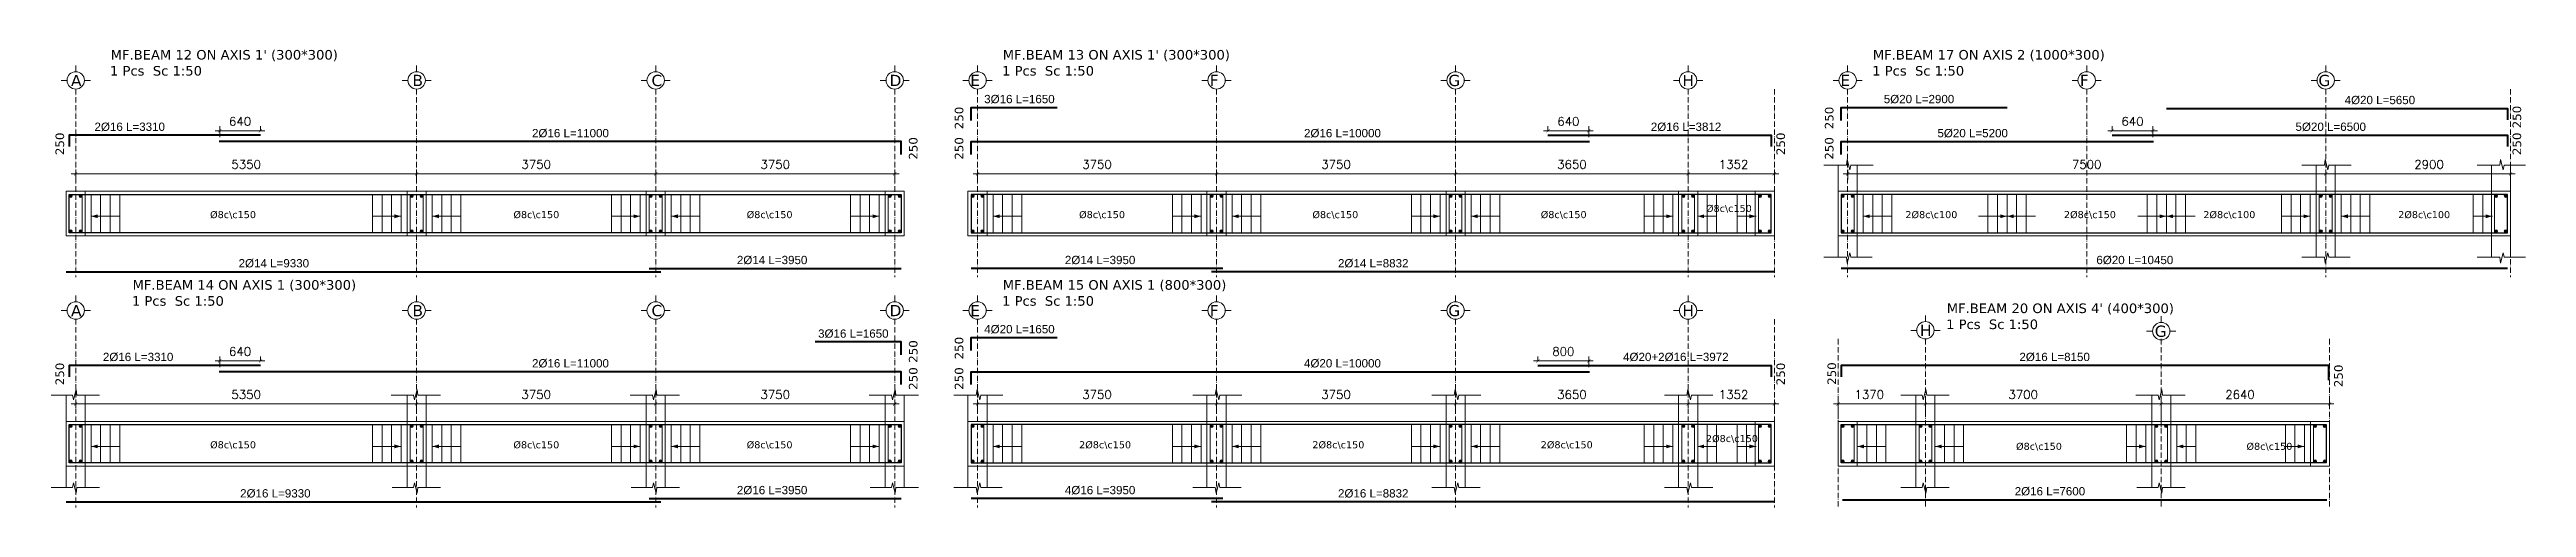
# Model space of a CAD drawing. Header units: inches. Extents: x -17020 to 43805, y -10194 to 123061.
# Drawn here: x 7714 to 11601, y 112058 to 112776 of the extents above; entities that cross this region are included whole.
import ezdxf

# ---------------------------------------------------------------- set-up
doc = ezdxf.new("R2010")
doc.units = ezdxf.units.IN
doc.header["$LTSCALE"] = 0.7
doc.header["$MEASUREMENT"] = 0
doc.linetypes.add('ACAD_ISO10W100', pattern=[18, 12, -3, 0, -3])
doc.layers.get('0').update_dxf_attribs({"lineweight": 13})
doc.layers.get('Defpoints').update_dxf_attribs({"lineweight": 5})
for name, color, linetype, lineweight in [('axis', 254, 'ACAD_ISO10W100', 9), ('BEAM FRAME', 5, 'Continuous', 18), ('COLUMN', 4, 'Continuous', 20), ('elevline', 30, 'Continuous', 20), ('FRAME 070', 5, 'Continuous', 60), ('hatch', 9, 'Continuous', 9), ('renforcment', 141, 'Continuous', 40), ('tex', 3, 'Continuous', 25), ('TEXT', 3, 'Continuous', 25), ('top rein. extension', 50, 'Continuous', 20), ('top renforcment', 7, 'Continuous', 40)]:
    doc.layers.add(name, color=color, linetype=linetype, lineweight=lineweight)
doc.styles.add('100', font='romans.shx', dxfattribs={"height": 13.5})
doc.styles.add('romanc', font='verdana.ttf', dxfattribs={"height": 250})
doc.styles.get("Standard").update_dxf_attribs({"font": 'arial.ttf', "height": 13})
doc.dimstyles.new('100', dxfattribs={"dimtxt": 13.5, "dimasz": 5, "dimexe": 7, "dimexo": 7, "dimgap": 8, "dimtad": 1, "dimdec": 0, "dimlfac": 10, "dimzin": 4, "dimdsep": 46, "dimtxsty": '100', "dimblk": 'ARCHTICK', "dimcen": 0.09, "dimdle": 7, "dimclrd": 1, "dimclre": 8, "dimclrt": 2, "dimadec": 0, "dimazin": 1, "dimtfac": 1, "dimtdec": 0, "dimtix": 1, "dimtofl": 0, "dimtmove": 0, "dimatfit": 3, "dimldrblk": 'ARCHTICK', "dimfxl": 0.18, "dimtolj": 1, "dimtzin": 0, "dimlwd": -1, "dimlwe": -1, "dimarcsym": 0})
doc.dimstyles.get("Standard").update_dxf_attribs({"dimtxt": 13, "dimasz": 5, "dimexe": 0.18, "dimexo": 0.0625, "dimgap": 6, "dimtad": 1, "dimdec": 0, "dimlfac": 10, "dimzin": 0, "dimdsep": 46, "dimtxsty": 'Standard', "dimblk": 'ARCHTICK', "dimcen": 0.09, "dimse1": 1, "dimse2": 1, "dimclrd": 1, "dimclre": 7, "dimclrt": 3, "dimadec": 0, "dimazin": 0, "dimtfac": 1, "dimtdec": 0, "dimtix": 1, "dimtofl": 0, "dimtmove": 0, "dimatfit": 3, "dimldrblk": 'ARCHTICK', "dimfxl": 1, "dimtolj": 1, "dimtzin": 0, "dimarcsym": 0})

msp = doc.modelspace()

# ---------------------------------------------------------------- texts
at = {"layer": 'tex', "style": 'romanc'}
for s, p in [('%%C8c\\c150', (7966.33, 112511.44, -33436.19)), ('%%C8c\\c150', (8442.18, 112511.44, -33436.19)), ('%%C8c\\c150', (8808.16, 112511.44, -33436.19)), ('%%C8c\\c150', (9329.76, 112511.44, -33436.19)), ('%%C8c\\c150', (9695.74, 112511.44, -33436.19)), ('%%C8c\\c150', (10054.02, 112511.44, -33436.19)), ('%%C8c\\c150', (10313.22, 112521.16, -33436.19)), ('2%%C8c\\c100', (10626.12, 112511.44, -33436.19)), ('2%%C8c\\c150', (10874.87, 112511.44, -33436.19)), ('2%%C8c\\c100', (11093.63, 112511.44, -33436.19)), ('2%%C8c\\c100', (11399.29, 112511.44, -33436.19)), ('%%C8c\\c150', (7966.33, 112150.79, -33436.19)), ('%%C8c\\c150', (8442.18, 112150.79, -33436.19)), ('%%C8c\\c150', (8808.16, 112150.79, -33436.19)), ('2%%C8c\\c150', (9329.76, 112150.79, -33436.19)), ('2%%C8c\\c150', (9695.74, 112150.79, -33436.19)), ('2%%C8c\\c150', (10054.02, 112150.79, -33436.19)), ('2%%C8c\\c150', (10313.22, 112160.51, -33436.19)), ('%%C8c\\c150', (10799.75, 112148.33, -33436.19)), ('%%C8c\\c150', (11161.32, 112148.33, -33436.19))]:
    msp.add_text(s, height=11, dxfattribs=at).set_placement(p)
at = {"layer": 'TEXT', "style": 'romanc'}
for s, height, p in [('1 Pcs  Sc 1:50 ', 15, (7809.29, 112734.83)), ("MF.BEAM 12 ON AXIS 1' (300*300)", 15, (7810.3, 112759.93)), ('1 Pcs  Sc 1:50 ', 15, (9208.89, 112734.83)), ("MF.BEAM 13 ON AXIS 1' (300*300)", 15, (9209.91, 112759.93)), ('1 Pcs  Sc 1:50 ', 15, (10574.07, 112734.83)), ('MF.BEAM 17 ON AXIS 2 (1000*300)', 15, (10575.08, 112759.93)), ('A', 17.6, (7748.07, 112718.39)), ('B', 17.6, (8283.8, 112718.4)), ('C', 17.6, (8658.8, 112718.4)), ('D', 17.6, (9032.28, 112718.4)), ('E', 17.6, (9158.91, 112718.4)), ('F', 17.6, (9534.68, 112718.4)), ('G', 17.6, (9908.99, 112718.4)), ('H', 17.6, (10276.17, 112718.39)), ('E', 17.6, (10524.09, 112718.4)), ('F', 17.6, (10899.85, 112718.4)), ('G', 17.6, (11274.17, 112718.4)), ('1 Pcs  Sc 1:50 ', 15, (7843.61, 112374.19)), ('MF.BEAM 14 ON AXIS 1 (300*300)', 15, (7844.63, 112399.28)), ('1 Pcs  Sc 1:50 ', 15, (9208.89, 112374.19)), ('MF.BEAM 15 ON AXIS 1 (800*300)', 15, (9209.91, 112399.28)), ('A', 17.6, (7748.07, 112357.75)), ('B', 17.6, (8283.8, 112357.75)), ('C', 17.6, (8658.8, 112357.75)), ('D', 17.6, (9032.28, 112357.75)), ('E', 17.6, (9158.91, 112357.75)), ('F', 17.6, (9534.68, 112357.75)), ('G', 17.6, (9908.99, 112357.75)), ('H', 17.6, (10276.17, 112357.75)), ('1 Pcs  Sc 1:50 ', 15, (10690.01, 112337.58)), ("MF.BEAM 20 ON AXIS 4' (400*300)", 15, (10691.02, 112362.68)), ('H', 17.6, (10649.03, 112326.76)), ('G', 17.6, (11017.39, 112325.4))]:
    msp.add_text(s, height=height, dxfattribs=at).set_placement(p)
for p in [(9148.11, 112650.71, -72521.33), (10513.28, 112650.71, -72521.33), (11592.24, 112652.17, -73175.05), (7737.22, 112610.21, -73175.05), (9076.18, 112603.02, -72521.33), (9148.11, 112603.02, -72521.33), (10437.24, 112610.21, -73175.05), (10513.28, 112603.02, -72521.33), (11592.24, 112610.21, -73175.05), (9076.18, 112284.76, -72521.33), (9148.11, 112290.07, -72521.33), (7737.22, 112249.56, -73175.05), (9076.18, 112242.38, -72521.33), (9148.11, 112242.38, -72521.33), (10437.24, 112249.56, -73175.05), (10517.39, 112250.14, -73392.95), (11312.35, 112246.58, -72739.24)]:
    msp.add_text('250', height=13.5, rotation=90, dxfattribs=at).set_placement(p)

# ---------------------------------------------------------------- blocks, each defined once
blk = doc.blocks.new('*D926')
at = {"layer": 'Defpoints', "color": 0, "transparency": 16777216}
for p in [(7980.4, 112270.7, -167.8), (9080.4, 112270.7, -0.5), (9080.4, 112270.7)]:
    blk.add_point(p, dxfattribs=at)
at = {"layer": 'TEXT', "color": 3, "transparency": 16777216, "insert": (8531.7, 112283.7), "char_height": 13, "attachment_point": 5}
blk.add_mtext('\\A1;2%%C16 L=11000', dxfattribs=at)
blk = doc.blocks.new('_ArchTick')
at = {"color": 0, "linetype": 'ByBlock', "lineweight": 0, "const_width": 0.15}
blk.add_lwpolyline([(-0.5, -0.5), (0.5, 0.5)], dxfattribs=at)
blk = doc.blocks.new('*D927')
at = {"color": 1, "transparency": 16777216}
blk.add_line((8297.4, 112220.2), (7748.4, 112220.2), dxfattribs=at)
at = {"color": 8, "transparency": 16777216}
for p, q in [((7755.4, 112214.2), (7755.4, 112227.2)), ((8290.4, 112213.8), (8290.4, 112227.2))]:
    blk.add_line(p, q, dxfattribs=at)
at = {"layer": 'Defpoints', "color": 0, "transparency": 16777216}
for p in [(7755.4, 112220.2), (7755.4, 112207.2), (8290.4, 112206.8)]:
    blk.add_point(p, dxfattribs=at)
at = {"color": 1, "transparency": 16777216, "xscale": 5, "yscale": 5, "zscale": 5, "rotation": 180}
blk.add_blockref('_ArchTick', (7755.4, 112220.2), dxfattribs=at)
at = {"color": 1, "transparency": 16777216, "xscale": 5, "yscale": 5, "zscale": 5}
blk.add_blockref('_ArchTick', (8290.4, 112220.2), dxfattribs=at)
at = {"color": 2, "transparency": 16777216, "insert": (8022.9, 112234.9), "char_height": 13.5, "attachment_point": 5, "style": '100'}
blk.add_mtext('\\A1;5350', dxfattribs=at)
blk = doc.blocks.new('*D928')
at = {"layer": 'Defpoints', "color": 0, "transparency": 16777216}
for p in [(7714.4, 112280.7, -218.5), (8045.4, 112280.7, -157.8), (8045.4, 112280.7)]:
    blk.add_point(p, dxfattribs=at)
at = {"layer": 'TEXT', "color": 3, "transparency": 16777216, "insert": (7853.4, 112293.7), "char_height": 13, "attachment_point": 5}
blk.add_mtext('\\A1;2%%C16 L=3310', dxfattribs=at)
blk = doc.blocks.new('*D946')
at = {"color": 1, "transparency": 16777216}
blk.add_line((7974.4, 112287.7), (8052.4, 112287.7), dxfattribs=at)
at = {"color": 8, "transparency": 16777216}
for p, q in [((7981.4, 112277.7), (7981.4, 112294.7)), ((8045.4, 112287.7), (8045.4, 112294.7))]:
    blk.add_line(p, q, dxfattribs=at)
at = {"layer": 'Defpoints', "color": 0, "transparency": 16777216}
for p in [(8045.4, 112287.7), (8045.4, 112280.7), (7981.4, 112270.7)]:
    blk.add_point(p, dxfattribs=at)
at = {"color": 1, "transparency": 16777216, "xscale": 5, "yscale": 5, "zscale": 5, "rotation": 180}
blk.add_blockref('_ArchTick', (7981.4, 112287.7), dxfattribs=at)
at = {"color": 1, "transparency": 16777216, "xscale": 5, "yscale": 5, "zscale": 5}
blk.add_blockref('_ArchTick', (8045.4, 112287.7), dxfattribs=at)
at = {"color": 2, "transparency": 16777216, "insert": (8013.4, 112302.5), "char_height": 13.5, "attachment_point": 5, "style": '100'}
blk.add_mtext('\\A1;640', dxfattribs=at)
blk = doc.blocks.new('*D929')
at = {"color": 1, "transparency": 16777216}
blk.add_line((8658.4, 112220.2), (9047.4, 112220.2), dxfattribs=at)
at = {"color": 8, "transparency": 16777216}
for p, q in [((8665.4, 112213.6), (8665.4, 112227.2)), ((9040.4, 112211.2), (9040.4, 112227.2))]:
    blk.add_line(p, q, dxfattribs=at)
at = {"layer": 'Defpoints', "color": 0, "transparency": 16777216}
for p in [(8665.4, 112206.6), (9040.4, 112220.2), (9040.4, 112204.2)]:
    blk.add_point(p, dxfattribs=at)
at = {"color": 1, "transparency": 16777216, "xscale": 5, "yscale": 5, "zscale": 5, "rotation": 180}
blk.add_blockref('_ArchTick', (8665.4, 112220.2), dxfattribs=at)
at = {"color": 1, "transparency": 16777216, "xscale": 5, "yscale": 5, "zscale": 5}
blk.add_blockref('_ArchTick', (9040.4, 112220.2), dxfattribs=at)
at = {"color": 2, "transparency": 16777216, "insert": (8852.9, 112234.9), "char_height": 13.5, "attachment_point": 5, "style": '100'}
blk.add_mtext('\\A1;3750', dxfattribs=at)
blk = doc.blocks.new('*D930')
at = {"layer": 'Defpoints', "color": 0, "transparency": 16777216}
for p in [(8915.4, 112317.3, -217.9), (9080.4, 112317.3, -218.4), (9080.4, 112317.3)]:
    blk.add_point(p, dxfattribs=at)
at = {"layer": 'TEXT', "color": 3, "transparency": 16777216, "insert": (8975.5, 112330.3), "char_height": 13, "attachment_point": 5}
blk.add_mtext('\\A1;3%%C16 L=1650', dxfattribs=at)
blk = doc.blocks.new('*D931')
at = {"layer": 'Defpoints', "color": 0, "transparency": 16777216}
for p in [(8655.4, 112072, -37100.9), (8655.4, 112072), (9050.4, 112072, -13652.7)]:
    blk.add_point(p, dxfattribs=at)
at = {"layer": 'TEXT', "color": 3, "transparency": 16777216, "insert": (8848.1, 112085), "char_height": 13, "attachment_point": 5}
blk.add_mtext('\\A1;2%%C16 L=3950', dxfattribs=at)
blk = doc.blocks.new('*D932')
at = {"layer": 'Defpoints', "color": 0, "transparency": 16777216}
for p in [(7740.4, 112066.9, -37100.9), (7740.4, 112066.9), (8673.4, 112066.9, -13652.7)]:
    blk.add_point(p, dxfattribs=at)
at = {"layer": 'TEXT', "color": 3, "transparency": 16777216, "insert": (8068.7, 112079.9), "char_height": 13, "attachment_point": 5}
blk.add_mtext('\\A1;2%%C16 L=9330', dxfattribs=at)
blk = doc.blocks.new('*D933')
at = {"color": 1, "transparency": 16777216}
blk.add_line((8283.4, 112220.2), (8672.4, 112220.2), dxfattribs=at)
at = {"color": 8, "transparency": 16777216}
for p, q in [((8290.4, 112213.8), (8290.4, 112227.2)), ((8665.4, 112212.6), (8665.4, 112227.2))]:
    blk.add_line(p, q, dxfattribs=at)
at = {"layer": 'Defpoints', "color": 0, "transparency": 16777216}
for p in [(8290.4, 112206.8), (8665.4, 112220.2), (8665.4, 112205.6)]:
    blk.add_point(p, dxfattribs=at)
at = {"color": 1, "transparency": 16777216, "xscale": 5, "yscale": 5, "zscale": 5, "rotation": 180}
blk.add_blockref('_ArchTick', (8290.4, 112220.2), dxfattribs=at)
at = {"color": 1, "transparency": 16777216, "xscale": 5, "yscale": 5, "zscale": 5}
blk.add_blockref('_ArchTick', (8665.4, 112220.2), dxfattribs=at)
at = {"color": 2, "transparency": 16777216, "insert": (8477.9, 112234.9), "char_height": 13.5, "attachment_point": 5, "style": '100'}
blk.add_mtext('\\A1;3750', dxfattribs=at)
blk = doc.blocks.new('*D934')
at = {"layer": 'Defpoints', "color": 0, "transparency": 16777216}
for p in [(9130.4, 112270.7, -0.5), (9130.4, 112270.7), (10130.4, 112270.7, -167.8)]:
    blk.add_point(p, dxfattribs=at)
at = {"layer": 'TEXT', "color": 3, "transparency": 16777216, "insert": (9742.9, 112283.7), "char_height": 13, "attachment_point": 5}
blk.add_mtext('\\A1;4%%C20 L=10000', dxfattribs=at)
blk = doc.blocks.new('*D935')
at = {"color": 1, "transparency": 16777216}
blk.add_line((9913.4, 112220.2), (10292.4, 112220.2), dxfattribs=at)
at = {"color": 8, "transparency": 16777216}
for p, q in [((9920.4, 112213.8), (9920.4, 112227.2)), ((10285.4, 112214.2), (10285.4, 112227.2))]:
    blk.add_line(p, q, dxfattribs=at)
at = {"layer": 'Defpoints', "color": 0, "transparency": 16777216}
for p in [(9920.4, 112206.8), (10285.4, 112220.2), (10285.4, 112207.2)]:
    blk.add_point(p, dxfattribs=at)
at = {"color": 1, "transparency": 16777216, "xscale": 5, "yscale": 5, "zscale": 5, "rotation": 180}
blk.add_blockref('_ArchTick', (9920.4, 112220.2), dxfattribs=at)
at = {"color": 1, "transparency": 16777216, "xscale": 5, "yscale": 5, "zscale": 5}
blk.add_blockref('_ArchTick', (10285.4, 112220.2), dxfattribs=at)
at = {"color": 2, "transparency": 16777216, "insert": (10102.9, 112234.9), "char_height": 13.5, "attachment_point": 5, "style": '100'}
blk.add_mtext('\\A1;3650', dxfattribs=at)
blk = doc.blocks.new('*D936')
at = {"layer": 'Defpoints', "color": 0, "transparency": 16777216}
for p in [(10049.4, 112280.7, -157.8), (10049.4, 112280.7), (10446.6, 112280.7, -218.5)]:
    blk.add_point(p, dxfattribs=at)
at = {"layer": 'TEXT', "color": 3, "transparency": 16777216, "insert": (10266, 112293.7), "char_height": 13, "attachment_point": 5}
blk.add_mtext('\\A1;4%%C20+2%%C16 L=3972', dxfattribs=at)
blk = doc.blocks.new('*D947')
at = {"color": 1, "transparency": 16777216}
blk.add_line((10136.4, 112287.7), (10042.4, 112287.7), dxfattribs=at)
at = {"color": 8, "transparency": 16777216}
for p, q in [((10049.4, 112287.7), (10049.4, 112294.7)), ((10129.4, 112277.7), (10129.4, 112294.7))]:
    blk.add_line(p, q, dxfattribs=at)
at = {"layer": 'Defpoints', "color": 0, "transparency": 16777216}
for p in [(10049.4, 112287.7), (10049.4, 112280.7), (10129.4, 112270.7)]:
    blk.add_point(p, dxfattribs=at)
at = {"color": 1, "transparency": 16777216, "xscale": 5, "yscale": 5, "zscale": 5, "rotation": 180}
blk.add_blockref('_ArchTick', (10049.4, 112287.7), dxfattribs=at)
at = {"color": 1, "transparency": 16777216, "xscale": 5, "yscale": 5, "zscale": 5}
blk.add_blockref('_ArchTick', (10129.4, 112287.7), dxfattribs=at)
at = {"color": 2, "transparency": 16777216, "insert": (10089.4, 112302.5), "char_height": 13.5, "attachment_point": 5, "style": '100'}
blk.add_mtext('\\A1;800', dxfattribs=at)
blk = doc.blocks.new('*D937')
at = {"color": 1, "transparency": 16777216}
blk.add_line((9552.4, 112220.2), (9163.4, 112220.2), dxfattribs=at)
at = {"color": 8, "transparency": 16777216}
for p, q in [((9170.4, 112211.2), (9170.4, 112227.2)), ((9545.4, 112213.6), (9545.4, 112227.2))]:
    blk.add_line(p, q, dxfattribs=at)
at = {"layer": 'Defpoints', "color": 0, "transparency": 16777216}
for p in [(9170.4, 112220.2), (9170.4, 112204.2), (9545.4, 112206.6)]:
    blk.add_point(p, dxfattribs=at)
at = {"color": 1, "transparency": 16777216, "xscale": 5, "yscale": 5, "zscale": 5, "rotation": 180}
blk.add_blockref('_ArchTick', (9170.4, 112220.2), dxfattribs=at)
at = {"color": 1, "transparency": 16777216, "xscale": 5, "yscale": 5, "zscale": 5}
blk.add_blockref('_ArchTick', (9545.4, 112220.2), dxfattribs=at)
at = {"color": 2, "transparency": 16777216, "insert": (9357.9, 112234.9), "char_height": 13.5, "attachment_point": 5, "style": '100'}
blk.add_mtext('\\A1;3750', dxfattribs=at)
blk = doc.blocks.new('*D938')
at = {"layer": 'Defpoints', "color": 0, "transparency": 16777216}
for p in [(9130.4, 112324.2, -218.4), (9130.4, 112324.2), (9295.4, 112324.2, -217.9)]:
    blk.add_point(p, dxfattribs=at)
at = {"layer": 'TEXT', "color": 3, "transparency": 16777216, "insert": (9236.1, 112337.2), "char_height": 13, "attachment_point": 5}
blk.add_mtext('\\A1;4%%C20 L=1650', dxfattribs=at)
blk = doc.blocks.new('*D939')
at = {"layer": 'Defpoints', "color": 0, "transparency": 16777216}
for p in [(9160.4, 112072, -13652.7), (9555.4, 112072, -37100.9), (9555.4, 112072)]:
    blk.add_point(p, dxfattribs=at)
at = {"layer": 'TEXT', "color": 3, "transparency": 16777216, "insert": (9362.7, 112085), "char_height": 13, "attachment_point": 5}
blk.add_mtext('\\A1;4%%C16 L=3950', dxfattribs=at)
blk = doc.blocks.new('*D940')
at = {"color": 1, "transparency": 16777216}
blk.add_line((10427.6, 112220.2), (10278.4, 112220.2), dxfattribs=at)
at = {"color": 8, "transparency": 16777216}
for p, q in [((10285.4, 112214), (10285.4, 112227.2)), ((10420.6, 112213.8), (10420.6, 112227.2))]:
    blk.add_line(p, q, dxfattribs=at)
at = {"layer": 'Defpoints', "color": 0, "transparency": 16777216}
for p in [(10285.4, 112220.2), (10285.4, 112207), (10420.6, 112206.8)]:
    blk.add_point(p, dxfattribs=at)
at = {"color": 1, "transparency": 16777216, "xscale": 5, "yscale": 5, "zscale": 5, "rotation": 180}
blk.add_blockref('_ArchTick', (10285.4, 112220.2), dxfattribs=at)
at = {"color": 1, "transparency": 16777216, "xscale": 5, "yscale": 5, "zscale": 5}
blk.add_blockref('_ArchTick', (10420.6, 112220.2), dxfattribs=at)
at = {"color": 2, "transparency": 16777216, "insert": (10356.5, 112234.9), "char_height": 13.5, "attachment_point": 5, "style": '100'}
blk.add_mtext('\\A1;1352', dxfattribs=at)
blk = doc.blocks.new('*D941')
at = {"layer": 'Defpoints', "color": 0, "transparency": 16777216}
for p in [(9537.4, 112066.9, -13652.7), (10420.6, 112066.9, -37100.9), (10420.6, 112066.9)]:
    blk.add_point(p, dxfattribs=at)
at = {"layer": 'TEXT', "color": 3, "transparency": 16777216, "insert": (9791.2, 112079.9), "char_height": 13, "attachment_point": 5}
blk.add_mtext('\\A1;2%%C16 L=8832', dxfattribs=at)
blk = doc.blocks.new('*D942')
at = {"color": 1, "transparency": 16777216}
blk.add_line((9927.4, 112220.2), (9538.4, 112220.2), dxfattribs=at)
at = {"color": 8, "transparency": 16777216}
for p, q in [((9545.4, 112212.6), (9545.4, 112227.2)), ((9920.4, 112213.8), (9920.4, 112227.2))]:
    blk.add_line(p, q, dxfattribs=at)
at = {"layer": 'Defpoints', "color": 0, "transparency": 16777216}
for p in [(9545.4, 112220.2), (9545.4, 112205.6), (9920.4, 112206.8)]:
    blk.add_point(p, dxfattribs=at)
at = {"color": 1, "transparency": 16777216, "xscale": 5, "yscale": 5, "zscale": 5, "rotation": 180}
blk.add_blockref('_ArchTick', (9545.4, 112220.2), dxfattribs=at)
at = {"color": 1, "transparency": 16777216, "xscale": 5, "yscale": 5, "zscale": 5}
blk.add_blockref('_ArchTick', (9920.4, 112220.2), dxfattribs=at)
at = {"color": 2, "transparency": 16777216, "insert": (9732.9, 112234.9), "char_height": 13.5, "attachment_point": 5, "style": '100'}
blk.add_mtext('\\A1;3750', dxfattribs=at)
blk = doc.blocks.new('*D890')
at = {"layer": 'Defpoints', "color": 0, "transparency": 16777216}
for p in [(10495.6, 112631.4, -0.5), (10495.6, 112631.4), (11015.5, 112631.4, -167.8)]:
    blk.add_point(p, dxfattribs=at)
at = {"layer": 'TEXT', "color": 3, "transparency": 16777216, "insert": (10731.7, 112644.4), "char_height": 13, "attachment_point": 5}
blk.add_mtext('\\A1;5%%C20 L=5200', dxfattribs=at)
blk = doc.blocks.new('*D891')
at = {"color": 8, "transparency": 16777216}
for p, q in [((11285.6, 112574.5), (11285.6, 112587.8)), ((11575.6, 112574.8), (11575.6, 112587.8))]:
    blk.add_line(p, q, dxfattribs=at)
at = {"color": 1, "transparency": 16777216}
blk.add_line((11278.6, 112580.8), (11582.6, 112580.8), dxfattribs=at)
at = {"layer": 'Defpoints', "color": 0, "transparency": 16777216}
for p in [(11285.6, 112567.5), (11575.6, 112580.8), (11575.6, 112567.8, 217.9)]:
    blk.add_point(p, dxfattribs=at)
at = {"color": 1, "transparency": 16777216, "xscale": 5, "yscale": 5, "zscale": 5, "rotation": 180}
blk.add_blockref('_ArchTick', (11285.6, 112580.8), dxfattribs=at)
at = {"color": 1, "transparency": 16777216, "xscale": 5, "yscale": 5, "zscale": 5}
blk.add_blockref('_ArchTick', (11575.6, 112580.8), dxfattribs=at)
at = {"color": 2, "transparency": 16777216, "insert": (11447.8, 112595.6), "char_height": 13.5, "attachment_point": 5, "style": '100'}
blk.add_mtext('\\A1;2900', dxfattribs=at)
blk = doc.blocks.new('*D892')
at = {"layer": 'Defpoints', "color": 0, "transparency": 16777216}
for p in [(10950.5, 112641.4, -157.8), (10950.5, 112641.4), (11600.6, 112641.4, -218.5)]:
    blk.add_point(p, dxfattribs=at)
at = {"layer": 'TEXT', "color": 3, "transparency": 16777216, "insert": (11293.5, 112654.4), "char_height": 13, "attachment_point": 5}
blk.add_mtext('\\A1;5%%C20 L=6500', dxfattribs=at)
blk = doc.blocks.new('*D943')
at = {"color": 1, "transparency": 16777216}
blk.add_line((11021.5, 112648.4), (10943.5, 112648.4), dxfattribs=at)
at = {"color": 8, "transparency": 16777216}
for p, q in [((10950.5, 112648.4), (10950.5, 112655.4)), ((11014.5, 112638.4), (11014.5, 112655.4))]:
    blk.add_line(p, q, dxfattribs=at)
at = {"layer": 'Defpoints', "color": 0, "transparency": 16777216}
for p in [(10950.5, 112648.4), (10950.5, 112641.4), (11014.5, 112631.4)]:
    blk.add_point(p, dxfattribs=at)
at = {"color": 1, "transparency": 16777216, "xscale": 5, "yscale": 5, "zscale": 5, "rotation": 180}
blk.add_blockref('_ArchTick', (10950.5, 112648.4), dxfattribs=at)
at = {"color": 1, "transparency": 16777216, "xscale": 5, "yscale": 5, "zscale": 5}
blk.add_blockref('_ArchTick', (11014.5, 112648.4), dxfattribs=at)
at = {"color": 2, "transparency": 16777216, "insert": (10982.5, 112663.1), "char_height": 13.5, "attachment_point": 5, "style": '100'}
blk.add_mtext('\\A1;640', dxfattribs=at)
blk = doc.blocks.new('*D893')
at = {"color": 8, "transparency": 16777216}
for p, q in [((10535.6, 112571.9), (10535.6, 112587.8)), ((11285.6, 112576.5), (11285.6, 112587.8))]:
    blk.add_line(p, q, dxfattribs=at)
at = {"color": 1, "transparency": 16777216}
blk.add_line((11292.6, 112580.8), (10528.6, 112580.8), dxfattribs=at)
at = {"layer": 'Defpoints', "color": 0, "transparency": 16777216}
for p in [(10535.6, 112580.8), (10535.6, 112564.9), (11285.6, 112569.5)]:
    blk.add_point(p, dxfattribs=at)
at = {"color": 1, "transparency": 16777216, "xscale": 5, "yscale": 5, "zscale": 5, "rotation": 180}
blk.add_blockref('_ArchTick', (10535.6, 112580.8), dxfattribs=at)
at = {"color": 1, "transparency": 16777216, "xscale": 5, "yscale": 5, "zscale": 5}
blk.add_blockref('_ArchTick', (11285.6, 112580.8), dxfattribs=at)
at = {"color": 2, "transparency": 16777216, "insert": (10910.6, 112595.6), "char_height": 13.5, "attachment_point": 5, "style": '100'}
blk.add_mtext('\\A1;7500', dxfattribs=at)
blk = doc.blocks.new('*D894')
at = {"layer": 'Defpoints', "color": 0, "transparency": 16777216}
for p in [(10495.6, 112684.8, -218.4), (10495.6, 112684.8), (10785.6, 112684.8, -217.9)]:
    blk.add_point(p, dxfattribs=at)
at = {"layer": 'TEXT', "color": 3, "transparency": 16777216, "insert": (10647.5, 112697.8), "char_height": 13, "attachment_point": 5}
blk.add_mtext('\\A1;5%%C20 L=2900', dxfattribs=at)
blk = doc.blocks.new('*D895')
at = {"layer": 'Defpoints', "color": 0, "transparency": 16777216}
for p in [(10525.6, 112432.6, -13652.7), (11570.6, 112432.6, -37100.9), (11570.6, 112432.6)]:
    blk.add_point(p, dxfattribs=at)
at = {"layer": 'TEXT', "color": 3, "transparency": 16777216, "insert": (10986.1, 112445.6), "char_height": 13, "attachment_point": 5}
blk.add_mtext('\\A1;6%%C20 L=10450', dxfattribs=at)
blk = doc.blocks.new('*D896')
at = {"layer": 'Defpoints', "color": 0, "transparency": 16777216}
for p in [(11035.6, 112683.3, -157.8), (11035.6, 112683.3), (11600.6, 112683.3, -218.5)]:
    blk.add_point(p, dxfattribs=at)
at = {"layer": 'TEXT', "color": 3, "transparency": 16777216, "insert": (11370.6, 112696.3), "char_height": 13, "attachment_point": 5}
blk.add_mtext('\\A1;4%%C20 L=5650', dxfattribs=at)
blk = doc.blocks.new('*D948')
at = {"layer": 'Defpoints', "color": 0, "transparency": 16777216}
for p in [(7980.4, 112631.4, -167.8), (9080.4, 112631.4, -0.5), (9080.4, 112631.4)]:
    blk.add_point(p, dxfattribs=at)
at = {"layer": 'TEXT', "color": 3, "transparency": 16777216, "insert": (8531.7, 112644.4), "char_height": 13, "attachment_point": 5}
blk.add_mtext('\\A1;2%%C16 L=11000', dxfattribs=at)
blk = doc.blocks.new('*D949')
at = {"color": 8, "transparency": 16777216}
for p, q in [((7755.4, 112574.8), (7755.4, 112587.8)), ((8290.4, 112574.5), (8290.4, 112587.8))]:
    blk.add_line(p, q, dxfattribs=at)
at = {"color": 1, "transparency": 16777216}
blk.add_line((8297.4, 112580.8), (7748.4, 112580.8), dxfattribs=at)
at = {"layer": 'Defpoints', "color": 0, "transparency": 16777216}
for p in [(7755.4, 112580.8), (7755.4, 112567.8), (8290.4, 112567.5)]:
    blk.add_point(p, dxfattribs=at)
at = {"color": 1, "transparency": 16777216, "xscale": 5, "yscale": 5, "zscale": 5, "rotation": 180}
blk.add_blockref('_ArchTick', (7755.4, 112580.8), dxfattribs=at)
at = {"color": 1, "transparency": 16777216, "xscale": 5, "yscale": 5, "zscale": 5}
blk.add_blockref('_ArchTick', (8290.4, 112580.8), dxfattribs=at)
at = {"color": 2, "transparency": 16777216, "insert": (8022.9, 112595.6), "char_height": 13.5, "attachment_point": 5, "style": '100'}
blk.add_mtext('\\A1;5350', dxfattribs=at)
blk = doc.blocks.new('*D950')
at = {"layer": 'Defpoints', "color": 0, "transparency": 16777216}
for p in [(7714.4, 112641.4, -218.5), (8045.4, 112641.4, -157.8), (8045.4, 112641.4)]:
    blk.add_point(p, dxfattribs=at)
at = {"layer": 'TEXT', "color": 3, "transparency": 16777216, "insert": (7840.2, 112654.4), "char_height": 13, "attachment_point": 5}
blk.add_mtext('\\A1;2%%C16 L=3310', dxfattribs=at)
blk = doc.blocks.new('*D964')
at = {"color": 1, "transparency": 16777216}
blk.add_line((7974.4, 112648.4), (8052.4, 112648.4), dxfattribs=at)
at = {"color": 8, "transparency": 16777216}
for p, q in [((7981.4, 112638.4), (7981.4, 112655.4)), ((8045.4, 112648.4), (8045.4, 112655.4))]:
    blk.add_line(p, q, dxfattribs=at)
at = {"layer": 'Defpoints', "color": 0, "transparency": 16777216}
for p in [(7981.4, 112631.4), (8045.4, 112648.4), (8045.4, 112641.4)]:
    blk.add_point(p, dxfattribs=at)
at = {"color": 1, "transparency": 16777216, "xscale": 5, "yscale": 5, "zscale": 5, "rotation": 180}
blk.add_blockref('_ArchTick', (7981.4, 112648.4), dxfattribs=at)
at = {"color": 1, "transparency": 16777216, "xscale": 5, "yscale": 5, "zscale": 5}
blk.add_blockref('_ArchTick', (8045.4, 112648.4), dxfattribs=at)
at = {"color": 2, "transparency": 16777216, "insert": (8013.4, 112663.1), "char_height": 13.5, "attachment_point": 5, "style": '100'}
blk.add_mtext('\\A1;640', dxfattribs=at)
blk = doc.blocks.new('*D951')
at = {"color": 8, "transparency": 16777216}
for p, q in [((8665.4, 112574.2), (8665.4, 112587.8)), ((9040.4, 112571.9), (9040.4, 112587.8))]:
    blk.add_line(p, q, dxfattribs=at)
at = {"color": 1, "transparency": 16777216}
blk.add_line((8658.4, 112580.8), (9047.4, 112580.8), dxfattribs=at)
at = {"layer": 'Defpoints', "color": 0, "transparency": 16777216}
for p in [(8665.4, 112567.2), (9040.4, 112580.8), (9040.4, 112564.9)]:
    blk.add_point(p, dxfattribs=at)
at = {"color": 1, "transparency": 16777216, "xscale": 5, "yscale": 5, "zscale": 5, "rotation": 180}
blk.add_blockref('_ArchTick', (8665.4, 112580.8), dxfattribs=at)
at = {"color": 1, "transparency": 16777216, "xscale": 5, "yscale": 5, "zscale": 5}
blk.add_blockref('_ArchTick', (9040.4, 112580.8), dxfattribs=at)
at = {"color": 2, "transparency": 16777216, "insert": (8852.9, 112595.6), "char_height": 13.5, "attachment_point": 5, "style": '100'}
blk.add_mtext('\\A1;3750', dxfattribs=at)
blk = doc.blocks.new('*D952')
at = {"layer": 'Defpoints', "color": 0, "transparency": 16777216}
for p in [(8655.4, 112432.6, -37100.9), (8655.4, 112432.6), (9050.4, 112432.6, -13652.7)]:
    blk.add_point(p, dxfattribs=at)
at = {"layer": 'TEXT', "color": 3, "transparency": 16777216, "insert": (8848.1, 112445.6), "char_height": 13, "attachment_point": 5}
blk.add_mtext('\\A1;2%%C14 L=3950', dxfattribs=at)
blk = doc.blocks.new('*D953')
at = {"layer": 'Defpoints', "color": 0, "transparency": 16777216}
for p in [(7740.4, 112427.5, -37100.9), (7740.4, 112427.5), (8673.4, 112427.5, -13652.7)]:
    blk.add_point(p, dxfattribs=at)
at = {"layer": 'TEXT', "color": 3, "transparency": 16777216, "insert": (8066.3, 112440.5), "char_height": 13, "attachment_point": 5}
blk.add_mtext('\\A1;2%%C14 L=9330', dxfattribs=at)
blk = doc.blocks.new('*D954')
at = {"color": 8, "transparency": 16777216}
for p, q in [((8290.4, 112574.5), (8290.4, 112587.8)), ((8665.4, 112573.2), (8665.4, 112587.8))]:
    blk.add_line(p, q, dxfattribs=at)
at = {"color": 1, "transparency": 16777216}
blk.add_line((8283.4, 112580.8), (8672.4, 112580.8), dxfattribs=at)
at = {"layer": 'Defpoints', "color": 0, "transparency": 16777216}
for p in [(8290.4, 112567.5), (8665.4, 112580.8), (8665.4, 112566.2)]:
    blk.add_point(p, dxfattribs=at)
at = {"color": 1, "transparency": 16777216, "xscale": 5, "yscale": 5, "zscale": 5, "rotation": 180}
blk.add_blockref('_ArchTick', (8290.4, 112580.8), dxfattribs=at)
at = {"color": 1, "transparency": 16777216, "xscale": 5, "yscale": 5, "zscale": 5}
blk.add_blockref('_ArchTick', (8665.4, 112580.8), dxfattribs=at)
at = {"color": 2, "transparency": 16777216, "insert": (8477.9, 112595.6), "char_height": 13.5, "attachment_point": 5, "style": '100'}
blk.add_mtext('\\A1;3750', dxfattribs=at)
blk = doc.blocks.new('*D955')
at = {"layer": 'Defpoints', "color": 0, "transparency": 16777216}
for p in [(9130.4, 112631.4, -0.5), (9130.4, 112631.4), (10130.4, 112631.4, -167.8)]:
    blk.add_point(p, dxfattribs=at)
at = {"layer": 'TEXT', "color": 3, "transparency": 16777216, "insert": (9742.9, 112644.4), "char_height": 13, "attachment_point": 5}
blk.add_mtext('\\A1;2%%C16 L=10000', dxfattribs=at)
blk = doc.blocks.new('*D956')
at = {"color": 8, "transparency": 16777216}
for p, q in [((9920.4, 112574.5), (9920.4, 112587.8)), ((10285.4, 112574.8), (10285.4, 112587.8))]:
    blk.add_line(p, q, dxfattribs=at)
at = {"color": 1, "transparency": 16777216}
blk.add_line((9913.4, 112580.8), (10292.4, 112580.8), dxfattribs=at)
at = {"layer": 'Defpoints', "color": 0, "transparency": 16777216}
for p in [(9920.4, 112567.5), (10285.4, 112580.8), (10285.4, 112567.8)]:
    blk.add_point(p, dxfattribs=at)
at = {"color": 1, "transparency": 16777216, "xscale": 5, "yscale": 5, "zscale": 5, "rotation": 180}
blk.add_blockref('_ArchTick', (9920.4, 112580.8), dxfattribs=at)
at = {"color": 1, "transparency": 16777216, "xscale": 5, "yscale": 5, "zscale": 5}
blk.add_blockref('_ArchTick', (10285.4, 112580.8), dxfattribs=at)
at = {"color": 2, "transparency": 16777216, "insert": (10102.9, 112595.6), "char_height": 13.5, "attachment_point": 5, "style": '100'}
blk.add_mtext('\\A1;3650', dxfattribs=at)
blk = doc.blocks.new('*D957')
at = {"layer": 'Defpoints', "color": 0, "transparency": 16777216}
for p in [(10065.4, 112641.4, -157.8), (10065.4, 112641.4), (10446.6, 112641.4, -218.5)]:
    blk.add_point(p, dxfattribs=at)
at = {"layer": 'TEXT', "color": 3, "transparency": 16777216, "insert": (10282, 112654.4), "char_height": 13, "attachment_point": 5}
blk.add_mtext('\\A1;2%%C16 L=3812', dxfattribs=at)
blk = doc.blocks.new('*D965')
at = {"color": 1, "transparency": 16777216}
blk.add_line((10136.4, 112648.4), (10058.4, 112648.4), dxfattribs=at)
at = {"color": 8, "transparency": 16777216}
for p, q in [((10065.4, 112648.4), (10065.4, 112655.4)), ((10129.4, 112638.4), (10129.4, 112655.4))]:
    blk.add_line(p, q, dxfattribs=at)
at = {"layer": 'Defpoints', "color": 0, "transparency": 16777216}
for p in [(10065.4, 112648.4), (10065.4, 112641.4), (10129.4, 112631.4)]:
    blk.add_point(p, dxfattribs=at)
at = {"color": 1, "transparency": 16777216, "xscale": 5, "yscale": 5, "zscale": 5, "rotation": 180}
blk.add_blockref('_ArchTick', (10065.4, 112648.4), dxfattribs=at)
at = {"color": 1, "transparency": 16777216, "xscale": 5, "yscale": 5, "zscale": 5}
blk.add_blockref('_ArchTick', (10129.4, 112648.4), dxfattribs=at)
at = {"color": 2, "transparency": 16777216, "insert": (10097.4, 112663.1), "char_height": 13.5, "attachment_point": 5, "style": '100'}
blk.add_mtext('\\A1;640', dxfattribs=at)
blk = doc.blocks.new('*D958')
at = {"color": 8, "transparency": 16777216}
for p, q in [((9170.4, 112571.9), (9170.4, 112587.8)), ((9545.4, 112574.2), (9545.4, 112587.8))]:
    blk.add_line(p, q, dxfattribs=at)
at = {"color": 1, "transparency": 16777216}
blk.add_line((9552.4, 112580.8), (9163.4, 112580.8), dxfattribs=at)
at = {"layer": 'Defpoints', "color": 0, "transparency": 16777216}
for p in [(9170.4, 112580.8), (9170.4, 112564.9), (9545.4, 112567.2)]:
    blk.add_point(p, dxfattribs=at)
at = {"color": 1, "transparency": 16777216, "xscale": 5, "yscale": 5, "zscale": 5, "rotation": 180}
blk.add_blockref('_ArchTick', (9170.4, 112580.8), dxfattribs=at)
at = {"color": 1, "transparency": 16777216, "xscale": 5, "yscale": 5, "zscale": 5}
blk.add_blockref('_ArchTick', (9545.4, 112580.8), dxfattribs=at)
at = {"color": 2, "transparency": 16777216, "insert": (9357.9, 112595.6), "char_height": 13.5, "attachment_point": 5, "style": '100'}
blk.add_mtext('\\A1;3750', dxfattribs=at)
blk = doc.blocks.new('*D959')
at = {"layer": 'Defpoints', "color": 0, "transparency": 16777216}
for p in [(9130.4, 112684.8, -218.4), (9130.4, 112684.8), (9295.4, 112684.8, -217.9)]:
    blk.add_point(p, dxfattribs=at)
at = {"layer": 'TEXT', "color": 3, "transparency": 16777216, "insert": (9236.1, 112697.8), "char_height": 13, "attachment_point": 5}
blk.add_mtext('\\A1;3%%C16 L=1650', dxfattribs=at)
blk = doc.blocks.new('*D960')
at = {"layer": 'Defpoints', "color": 0, "transparency": 16777216}
for p in [(9160.4, 112432.6, -13652.7), (9555.4, 112432.6, -37100.9), (9555.4, 112432.6)]:
    blk.add_point(p, dxfattribs=at)
at = {"layer": 'TEXT', "color": 3, "transparency": 16777216, "insert": (9362.7, 112445.6), "char_height": 13, "attachment_point": 5}
blk.add_mtext('\\A1;2%%C14 L=3950', dxfattribs=at)
blk = doc.blocks.new('*D961')
at = {"color": 8, "transparency": 16777216}
for p, q in [((10285.4, 112574.7), (10285.4, 112587.8)), ((10420.6, 112574.5), (10420.6, 112587.8))]:
    blk.add_line(p, q, dxfattribs=at)
at = {"color": 1, "transparency": 16777216}
blk.add_line((10427.6, 112580.8), (10278.4, 112580.8), dxfattribs=at)
at = {"layer": 'Defpoints', "color": 0, "transparency": 16777216}
for p in [(10285.4, 112580.8), (10285.4, 112567.7), (10420.6, 112567.5)]:
    blk.add_point(p, dxfattribs=at)
at = {"color": 1, "transparency": 16777216, "xscale": 5, "yscale": 5, "zscale": 5, "rotation": 180}
blk.add_blockref('_ArchTick', (10285.4, 112580.8), dxfattribs=at)
at = {"color": 1, "transparency": 16777216, "xscale": 5, "yscale": 5, "zscale": 5}
blk.add_blockref('_ArchTick', (10420.6, 112580.8), dxfattribs=at)
at = {"color": 2, "transparency": 16777216, "insert": (10356.5, 112595.6), "char_height": 13.5, "attachment_point": 5, "style": '100'}
blk.add_mtext('\\A1;1352', dxfattribs=at)
blk = doc.blocks.new('*D962')
at = {"layer": 'Defpoints', "color": 0, "transparency": 16777216}
for p in [(9537.4, 112427.5, -13652.7), (10420.6, 112427.5, -37100.9), (10420.6, 112427.5)]:
    blk.add_point(p, dxfattribs=at)
at = {"layer": 'TEXT', "color": 3, "transparency": 16777216, "insert": (9791.2, 112440.5), "char_height": 13, "attachment_point": 5}
blk.add_mtext('\\A1;2%%C14 L=8832', dxfattribs=at)
blk = doc.blocks.new('*D963')
at = {"color": 8, "transparency": 16777216}
for p, q in [((9545.4, 112573.2), (9545.4, 112587.8)), ((9920.4, 112574.5), (9920.4, 112587.8))]:
    blk.add_line(p, q, dxfattribs=at)
at = {"color": 1, "transparency": 16777216}
blk.add_line((9927.4, 112580.8), (9538.4, 112580.8), dxfattribs=at)
at = {"layer": 'Defpoints', "color": 0, "transparency": 16777216}
for p in [(9545.4, 112580.8), (9545.4, 112566.2), (9920.4, 112567.5)]:
    blk.add_point(p, dxfattribs=at)
at = {"color": 1, "transparency": 16777216, "xscale": 5, "yscale": 5, "zscale": 5, "rotation": 180}
blk.add_blockref('_ArchTick', (9545.4, 112580.8), dxfattribs=at)
at = {"color": 1, "transparency": 16777216, "xscale": 5, "yscale": 5, "zscale": 5}
blk.add_blockref('_ArchTick', (9920.4, 112580.8), dxfattribs=at)
at = {"color": 2, "transparency": 16777216, "insert": (9732.9, 112595.6), "char_height": 13.5, "attachment_point": 5, "style": '100'}
blk.add_mtext('\\A1;3750', dxfattribs=at)
blk = doc.blocks.new('*D968')
at = {"color": 1, "transparency": 16777216}
blk.add_line((11034.6, 112220.2), (10650.6, 112220.2), dxfattribs=at)
at = {"color": 8, "transparency": 16777216}
for p, q in [((10657.6, 112202), (10657.6, 112227.2)), ((11027.6, 112183.6), (11027.6, 112227.2))]:
    blk.add_line(p, q, dxfattribs=at)
at = {"layer": 'Defpoints', "color": 0, "transparency": 16777216}
for p in [(10657.6, 112220.2), (10657.6, 112195), (11027.6, 112176.6)]:
    blk.add_point(p, dxfattribs=at)
at = {"color": 1, "transparency": 16777216, "xscale": 5, "yscale": 5, "zscale": 5, "rotation": 180}
blk.add_blockref('_ArchTick', (10657.6, 112220.2), dxfattribs=at)
at = {"color": 1, "transparency": 16777216, "xscale": 5, "yscale": 5, "zscale": 5}
blk.add_blockref('_ArchTick', (11027.6, 112220.2), dxfattribs=at)
at = {"color": 2, "transparency": 16777216, "insert": (10810.9, 112234.9), "char_height": 13.5, "attachment_point": 5, "style": '100'}
blk.add_mtext('\\A1;3700', dxfattribs=at)
blk = doc.blocks.new('*D969')
at = {"layer": 'Defpoints', "color": 0, "transparency": 16777216}
for p in [(10527.6, 112070.2, -37318.8), (10527.6, 112070.2), (11287.6, 112070.2, -13652.7)]:
    blk.add_point(p, dxfattribs=at)
at = {"layer": 'TEXT', "color": 3, "transparency": 16777216, "insert": (10852.9, 112083.2), "char_height": 13, "attachment_point": 5}
blk.add_mtext('\\A1;2%%C16 L=7600', dxfattribs=at)
blk = doc.blocks.new('*D970')
at = {"layer": 'Defpoints', "color": 0, "transparency": 16777216}
for p in [(10502.2, 112280.7, -440.4), (11317.2, 112280.7, 264.3), (11317.2, 112280.7)]:
    blk.add_point(p, dxfattribs=at)
at = {"layer": 'TEXT', "color": 3, "transparency": 16777216, "insert": (10860.3, 112293.7), "char_height": 13, "attachment_point": 5}
blk.add_mtext('\\A1;2%%C16 L=8150', dxfattribs=at)
blk = doc.blocks.new('*D971')
at = {"color": 1, "transparency": 16777216}
blk.add_line((11020.6, 112220.2), (11298.6, 112220.2), dxfattribs=at)
at = {"color": 8, "transparency": 16777216}
for p, q in [((11027.6, 112183.6), (11027.6, 112227.2)), ((11291.6, 112212.5), (11291.6, 112227.2))]:
    blk.add_line(p, q, dxfattribs=at)
at = {"layer": 'Defpoints', "color": 0, "transparency": 16777216}
for p in [(11291.6, 112220.2), (11291.6, 112205.5), (11027.6, 112176.6)]:
    blk.add_point(p, dxfattribs=at)
at = {"color": 1, "transparency": 16777216, "xscale": 5, "yscale": 5, "zscale": 5, "rotation": 180}
blk.add_blockref('_ArchTick', (11027.6, 112220.2), dxfattribs=at)
at = {"color": 1, "transparency": 16777216, "xscale": 5, "yscale": 5, "zscale": 5}
blk.add_blockref('_ArchTick', (11291.6, 112220.2), dxfattribs=at)
at = {"color": 2, "transparency": 16777216, "insert": (11151.1, 112234.9), "char_height": 13.5, "attachment_point": 5, "style": '100'}
blk.add_mtext('\\A1;2640', dxfattribs=at)
blk = doc.blocks.new('*D972')
at = {"color": 1, "transparency": 16777216}
blk.add_line((10513.6, 112220.2), (10664.6, 112220.2), dxfattribs=at)
at = {"color": 8, "transparency": 16777216}
for p, q in [((10520.6, 112196.4), (10520.6, 112227.2)), ((10657.6, 112202), (10657.6, 112227.2))]:
    blk.add_line(p, q, dxfattribs=at)
at = {"layer": 'Defpoints', "color": 0, "transparency": 16777216}
for p in [(10657.6, 112220.2), (10657.6, 112195), (10520.6, 112189.4)]:
    blk.add_point(p, dxfattribs=at)
at = {"color": 1, "transparency": 16777216, "xscale": 5, "yscale": 5, "zscale": 5, "rotation": 180}
blk.add_blockref('_ArchTick', (10520.6, 112220.2), dxfattribs=at)
at = {"color": 1, "transparency": 16777216, "xscale": 5, "yscale": 5, "zscale": 5}
blk.add_blockref('_ArchTick', (10657.6, 112220.2), dxfattribs=at)
at = {"color": 2, "transparency": 16777216, "insert": (10569.5, 112234.9), "char_height": 13.5, "attachment_point": 5, "style": '100'}
blk.add_mtext('\\A1;1370', dxfattribs=at)

# ---------------------------------------------------------------- dimensions: what is measured, and where the dimension line sits
for base, p1, p2, picture, middle in [((8045.42, 112648.38), (7981.42, 112631.38), (8045.42, 112641.38), '*D964', (8013.42, 112663.13)), ((8045.42, 112287.74), (7981.42, 112270.74), (8045.42, 112280.74), '*D946', (8013.42, 112302.49))]:
    dim = msp.add_linear_dim(base=base, p1=p1, p2=p2, angle=180, dimstyle='100')
    dim.commit()
    dim.dimension.update_dxf_attribs({"geometry": picture, "text_midpoint": middle})
for base, p1, p2, picture, middle in [((10065.37, 112648.38), (10129.37, 112631.38), (10065.37, 112641.38), '*D965', (10097.37, 112663.13)), ((10950.54, 112648.38), (11014.54, 112631.38), (10950.54, 112641.38), '*D943', (10982.54, 112663.13)), ((10049.37, 112287.74), (10129.37, 112270.74), (10049.37, 112280.74), '*D947', (10089.37, 112302.49))]:
    dim = msp.add_linear_dim(base=base, p1=p1, p2=p2, dimstyle='100')
    dim.commit()
    dim.dimension.update_dxf_attribs({"geometry": picture, "text_midpoint": middle})
for base, p1, p2, picture, middle in [((7755.39, 112580.8), (8290.39, 112567.46), (7755.39, 112567.81), '*D949', (8022.89, 112580.8)), ((9170.39, 112580.8), (9545.39, 112567.21), (9170.39, 112564.89), '*D958', (9357.89, 112580.8)), ((9545.39, 112580.8), (9920.39, 112567.46), (9545.39, 112566.23), '*D963', (9732.89, 112580.8)), ((10285.39, 112580.8), (10420.57, 112567.48), (10285.39, 112567.69), '*D961', (10356.48, 112580.8)), ((10535.57, 112580.8), (11285.57, 112569.53), (10535.57, 112564.89), '*D893', (10910.57, 112580.8)), ((7755.39, 112220.16), (8290.39, 112206.81), (7755.39, 112207.16), '*D927', (8022.89, 112220.16)), ((9170.39, 112220.16), (9545.39, 112206.57), (9170.39, 112204.25), '*D937', (9357.89, 112220.16)), ((9545.39, 112220.16), (9920.39, 112206.81), (9545.39, 112205.59), '*D942', (9732.89, 112220.16)), ((10285.39, 112220.16), (10420.57, 112206.84), (10285.39, 112207.05), '*D940', (10356.48, 112220.16)), ((10657.57, 112220.16), (11027.57, 112176.6), (10657.57, 112194.96), '*D968', (10810.91, 112220.16))]:
    dim = msp.add_linear_dim(base=base, p1=p1, p2=p2, angle=180, dimstyle='100')
    dim.commit()
    dim.dimension.update_dxf_attribs({"geometry": picture, "text_midpoint": middle, "dimtype": 160})
for base, p1, p2, picture, middle in [((8665.39, 112580.8), (8290.39, 112567.46), (8665.39, 112566.23), '*D954', (8477.89, 112580.8)), ((9040.39, 112580.8), (8665.39, 112567.21), (9040.39, 112564.89), '*D951', (8852.89, 112580.8)), ((10285.39, 112580.8), (9920.39, 112567.46), (10285.39, 112567.81), '*D956', (10102.89, 112580.8)), ((11575.57, 112580.8), (11285.57, 112567.46), (11575.57, 112567.81, 217.91), '*D891', (11447.78, 112580.8)), ((8665.39, 112220.16), (8290.39, 112206.81), (8665.39, 112205.59), '*D933', (8477.89, 112220.16)), ((9040.39, 112220.16), (8665.39, 112206.57), (9040.39, 112204.25), '*D929', (8852.89, 112220.16)), ((10285.39, 112220.16), (9920.39, 112206.81), (10285.39, 112207.16), '*D935', (10102.89, 112220.16)), ((10657.57, 112220.16), (10520.57, 112189.39), (10657.57, 112194.96), '*D972', (10569.45, 112220.16)), ((11291.57, 112220.16), (11027.57, 112176.6), (11291.57, 112205.45), '*D971', (11151.11, 112220.16))]:
    dim = msp.add_linear_dim(base=base, p1=p1, p2=p2, dimstyle='100')
    dim.commit()
    dim.dimension.update_dxf_attribs({"geometry": picture, "text_midpoint": middle, "dimtype": 160})
at = {"layer": 'TEXT'}
for base, p1, p2, angle, text, picture, middle in [((9130.39, 112684.83, 217.91), (9295.39, 112684.83), (9130.39, 112684.83, -0.48), 180, '3%%C16 L=<>', '*D959', (9236.08, 112684.83, 217.91)), ((10495.57, 112684.83, 217.91), (10785.57, 112684.83), (10495.57, 112684.83, -0.48), 180, '5%%C20 L=<>', '*D894', (10647.47, 112684.83, 217.91)), ((11035.57, 112683.35), (11600.57, 112683.35, -218.54), (11035.57, 112683.35, -157.78), 180, '4%%C20 L=<>', '*D896', (11370.61, 112683.35)), ((8045.42, 112641.38), (7714.39, 112641.38, -218.54), (8045.42, 112641.38, -157.78), 0, '2%%C16 L=<>', '*D950', (7840.22, 112641.38)), ((9080.39, 112631.38), (7980.42, 112631.38, -167.76), (9080.39, 112631.38, -0.48), 0, '2%%C16 L=<>', '*D948', (8531.73, 112631.38)), ((9130.39, 112631.38), (10130.37, 112631.38, -167.76), (9130.39, 112631.38, -0.48), 180, '2%%C16 L=<>', '*D955', (9742.87, 112631.38)), ((10065.37, 112641.38), (10446.57, 112641.38, -218.54), (10065.37, 112641.38, -157.78), 180, '2%%C16 L=<>', '*D957', (10281.98, 112641.38)), ((10495.57, 112631.38), (11015.54, 112631.38, -167.76), (10495.57, 112631.38, -0.48), 180, '5%%C20 L=<>', '*D890', (10731.67, 112631.38)), ((10950.54, 112641.38), (11600.57, 112641.38, -218.54), (10950.54, 112641.38, -157.78), 180, '5%%C20 L=<>', '*D892', (11293.49, 112641.38)), ((7740.4, 112427.51, 12366.96), (8673.39, 112427.51, -1285.72), (7740.4, 112427.51, -24733.92), 180, '2%%C14 L=<>', '*D953', (8066.35, 112427.51, 12366.96)), ((8655.4, 112432.63, 12366.96), (9050.39, 112432.63, -1285.72), (8655.4, 112432.63, -24733.92), 180, '2%%C14 L=<>', '*D952', (8848.09, 112432.63, 12366.96)), ((9555.39, 112432.63, 12366.96), (9160.39, 112432.63, -1285.72), (9555.39, 112432.63, -24733.92), 0, '2%%C14 L=<>', '*D960', (9362.7, 112432.63, 12366.96)), ((10420.57, 112427.51, 12366.96), (9537.39, 112427.51, -1285.72), (10420.57, 112427.51, -24733.92), 0, '2%%C14 L=<>', '*D962', (9791.16, 112427.51, 12366.96)), ((11570.57, 112432.63, 12366.96), (10525.57, 112432.63, -1285.72), (11570.57, 112432.63, -24733.92), 0, '6%%C20 L=<>', '*D895', (10986.09, 112432.63, 12366.96)), ((9080.39, 112317.34, 217.91), (8915.39, 112317.34), (9080.39, 112317.34, -0.48), 0, '3%%C16 L=<>', '*D930', (8975.5, 112317.34, 217.91)), ((9130.39, 112324.19, 217.91), (9295.39, 112324.19), (9130.39, 112324.19, -0.48), 180, '4%%C20 L=<>', '*D938', (9236.08, 112324.19, 217.91)), ((8045.42, 112280.74), (7714.39, 112280.74, -218.54), (8045.42, 112280.74, -157.78), 0, '2%%C16 L=<>', '*D928', (7853.4, 112280.74)), ((10049.37, 112280.74), (10446.57, 112280.74, -218.54), (10049.37, 112280.74, -157.78), 180, '4%%C20+2%%C16 L=<>', '*D936', (10265.98, 112280.74)), ((11317.17, 112280.74), (10502.17, 112280.74, -440.37), (11317.17, 112280.74, 264.29), 0, '2%%C16 L=<>', '*D970', (10860.32, 112280.74)), ((9080.39, 112270.74), (7980.42, 112270.74, -167.76), (9080.39, 112270.74, -0.48), 0, '2%%C16 L=<>', '*D926', (8531.73, 112270.74)), ((9130.39, 112270.74), (10130.37, 112270.74, -167.76), (9130.39, 112270.74, -0.48), 180, '4%%C20 L=<>', '*D934', (9742.87, 112270.74)), ((7740.4, 112066.87, 12366.96), (8673.39, 112066.87, -1285.72), (7740.4, 112066.87, -24733.92), 180, '2%%C16 L=<>', '*D932', (8068.69, 112066.87, 12366.96)), ((8655.4, 112071.98, 12366.96), (9050.39, 112071.98, -1285.72), (8655.4, 112071.98, -24733.92), 180, '2%%C16 L=<>', '*D931', (8848.09, 112071.98, 12366.96)), ((9555.39, 112071.98, 12366.96), (9160.39, 112071.98, -1285.72), (9555.39, 112071.98, -24733.92), 0, '4%%C16 L=<>', '*D939', (9362.7, 112071.98, 12366.96)), ((10420.57, 112066.87, 12366.96), (9537.39, 112066.87, -1285.72), (10420.57, 112066.87, -24733.92), 0, '2%%C16 L=<>', '*D941', (9791.16, 112066.87, 12366.96)), ((10527.57, 112070.21, 12366.96), (11287.57, 112070.21, -1285.72), (10527.57, 112070.21, -24951.83), 180, '2%%C16 L=<>', '*D969', (10852.94, 112070.21, 12366.96))]:
    dim = msp.add_linear_dim(base=base, p1=p1, p2=p2, angle=angle, text=text, dimstyle='Standard', override={"dimsd1": 1, "dimsd2": 1, "dimfxl": 0.1, "dimfxlon": 1}, dxfattribs=at)
    dim.commit()
    dim.dimension.update_dxf_attribs({"geometry": picture, "text_midpoint": middle, "dimtype": 161})

# ---------------------------------------------------------------- hatches: boundary and pattern name
at = {"layer": 'elevline'}
for points in [[(7750.15, 112546.13, 1), (7745.39, 112546.13, 1)], [(7760.64, 112546.13, -1), (7765.39, 112546.13, -1)], [(8285.15, 112546.13, 1), (8280.39, 112546.13, 1)], [(8295.64, 112546.13, -1), (8300.39, 112546.13, -1)], [(8660.15, 112546.13, 1), (8655.39, 112546.13, 1)], [(8670.64, 112546.13, -1), (8675.39, 112546.13, -1)], [(9035.15, 112546.13, 1), (9030.39, 112546.13, 1)], [(9045.64, 112546.13, -1), (9050.39, 112546.13, -1)], [(9165.15, 112546.13, 1), (9160.39, 112546.13, 1)], [(9175.64, 112546.13, -1), (9180.39, 112546.13, -1)], [(9540.15, 112546.13, 1), (9535.39, 112546.13, 1)], [(9550.64, 112546.13, -1), (9555.39, 112546.13, -1)], [(9915.15, 112546.13, 1), (9910.39, 112546.13, 1)], [(9925.64, 112546.13, -1), (9930.39, 112546.13, -1)], [(10280.15, 112546.13, 1), (10275.39, 112546.13, 1)], [(10290.64, 112546.13, -1), (10295.39, 112546.13, -1)], [(10400.33, 112546.13, 1), (10395.57, 112546.13, 1)], [(10410.81, 112546.13, -1), (10415.57, 112546.13, -1)], [(10530.33, 112546.13, 1), (10525.57, 112546.13, 1)], [(10540.81, 112546.13, -1), (10545.57, 112546.13, -1)], [(11280.33, 112546.13, 1), (11275.57, 112546.13, 1)], [(11290.81, 112546.13, -1), (11295.57, 112546.13, -1)], [(11555.33, 112546.13, 1), (11550.57, 112546.13, 1)], [(11565.81, 112546.13, -1), (11570.57, 112546.13, -1)], [(7750.15, 112490.88, -1), (7745.39, 112490.88, -1)], [(7760.64, 112490.88, 1), (7765.39, 112490.88, 1)], [(8285.15, 112490.88, -1), (8280.39, 112490.88, -1)], [(8295.64, 112490.88, 1), (8300.39, 112490.88, 1)], [(8660.15, 112490.88, -1), (8655.39, 112490.88, -1)], [(8670.64, 112490.88, 1), (8675.39, 112490.88, 1)], [(9035.15, 112490.88, -1), (9030.39, 112490.88, -1)], [(9045.64, 112490.88, 1), (9050.39, 112490.88, 1)], [(9165.15, 112490.88, -1), (9160.39, 112490.88, -1)], [(9175.64, 112490.88, 1), (9180.39, 112490.88, 1)], [(9540.15, 112490.88, -1), (9535.39, 112490.88, -1)], [(9550.64, 112490.88, 1), (9555.39, 112490.88, 1)], [(9915.15, 112490.88, -1), (9910.39, 112490.88, -1)], [(9925.64, 112490.88, 1), (9930.39, 112490.88, 1)], [(10280.15, 112490.88, -1), (10275.39, 112490.88, -1)], [(10290.64, 112490.88, 1), (10295.39, 112490.88, 1)], [(10400.33, 112490.88, -1), (10395.57, 112490.88, -1)], [(10410.81, 112490.88, 1), (10415.57, 112490.88, 1)], [(10530.33, 112490.88, -1), (10525.57, 112490.88, -1)], [(10540.81, 112490.88, 1), (10545.57, 112490.88, 1)], [(11280.33, 112490.88, -1), (11275.57, 112490.88, -1)], [(11290.81, 112490.88, 1), (11295.57, 112490.88, 1)], [(11555.33, 112490.88, -1), (11550.57, 112490.88, -1)], [(11565.81, 112490.88, 1), (11570.57, 112490.88, 1)], [(7750.15, 112185.48, 1), (7745.39, 112185.48, 1)], [(7760.64, 112185.48, -1), (7765.39, 112185.48, -1)], [(8285.15, 112185.48, 1), (8280.39, 112185.48, 1)], [(8295.64, 112185.48, -1), (8300.39, 112185.48, -1)], [(8660.15, 112185.48, 1), (8655.39, 112185.48, 1)], [(8670.64, 112185.48, -1), (8675.39, 112185.48, -1)], [(9035.15, 112185.48, 1), (9030.39, 112185.48, 1)], [(9045.64, 112185.48, -1), (9050.39, 112185.48, -1)], [(9165.15, 112185.48, 1), (9160.39, 112185.48, 1)], [(9175.64, 112185.48, -1), (9180.39, 112185.48, -1)], [(9540.15, 112185.48, 1), (9535.39, 112185.48, 1)], [(9550.64, 112185.48, -1), (9555.39, 112185.48, -1)], [(9915.15, 112185.48, 1), (9910.39, 112185.48, 1)], [(9925.64, 112185.48, -1), (9930.39, 112185.48, -1)], [(10280.15, 112185.48, 1), (10275.39, 112185.48, 1)], [(10290.64, 112185.48, -1), (10295.39, 112185.48, -1)], [(10400.33, 112185.48, 1), (10395.57, 112185.48, 1)], [(10410.81, 112185.48, -1), (10415.57, 112185.48, -1)], [(10530.33, 112185.48, 1), (10525.57, 112185.48, 1)], [(10540.81, 112185.48, -1), (10545.57, 112185.48, -1)], [(10652.33, 112185.48, 1), (10647.57, 112185.48, 1)], [(10662.81, 112185.48, -1), (10667.57, 112185.48, -1)], [(11022.33, 112185.48, 1), (11017.57, 112185.48, 1)], [(11032.81, 112185.48, -1), (11037.57, 112185.48, -1)], [(11271.33, 112185.48, 1), (11266.57, 112185.48, 1)], [(11281.81, 112185.48, -1), (11286.57, 112185.48, -1)], [(7750.15, 112130.24, -1), (7745.39, 112130.24, -1)], [(7760.64, 112130.24, 1), (7765.39, 112130.24, 1)], [(8285.15, 112130.24, -1), (8280.39, 112130.24, -1)], [(8295.64, 112130.24, 1), (8300.39, 112130.24, 1)], [(8660.15, 112130.24, -1), (8655.39, 112130.24, -1)], [(8670.64, 112130.24, 1), (8675.39, 112130.24, 1)], [(9035.15, 112130.24, -1), (9030.39, 112130.24, -1)], [(9045.64, 112130.24, 1), (9050.39, 112130.24, 1)], [(9165.15, 112130.24, -1), (9160.39, 112130.24, -1)], [(9175.64, 112130.24, 1), (9180.39, 112130.24, 1)], [(9540.15, 112130.24, -1), (9535.39, 112130.24, -1)], [(9550.64, 112130.24, 1), (9555.39, 112130.24, 1)], [(9915.15, 112130.24, -1), (9910.39, 112130.24, -1)], [(9925.64, 112130.24, 1), (9930.39, 112130.24, 1)], [(10280.15, 112130.24, -1), (10275.39, 112130.24, -1)], [(10290.64, 112130.24, 1), (10295.39, 112130.24, 1)], [(10400.33, 112130.24, -1), (10395.57, 112130.24, -1)], [(10410.81, 112130.24, 1), (10415.57, 112130.24, 1)], [(10530.33, 112130.24, -1), (10525.57, 112130.24, -1)], [(10540.81, 112130.24, 1), (10545.57, 112130.24, 1)], [(10652.33, 112130.24, -1), (10647.57, 112130.24, -1)], [(10662.81, 112130.24, 1), (10667.57, 112130.24, 1)], [(11022.33, 112130.24, -1), (11017.57, 112130.24, -1)], [(11032.81, 112130.24, 1), (11037.57, 112130.24, 1)], [(11271.33, 112130.24, -1), (11266.57, 112130.24, -1)], [(11281.81, 112130.24, 1), (11286.57, 112130.24, 1)]]:
    msp.add_hatch(color=256, dxfattribs=at).paths.add_polyline_path(points)

# ---------------------------------------------------------------- linework, layer by layer
at = {"layer": 'axis'}
for p, q in [((7755.39, 112713.7), (7755.39, 112418.77)), ((8290.39, 112713.7), (8290.39, 112418.77)), ((8665.39, 112713.7), (8665.39, 112418.77)), ((9040.39, 112713.7), (9040.39, 112418.77)), ((9040.39, 112713.7), (9040.39, 112418.77)), ((9170.39, 112713.7), (9170.39, 112418.77)), ((9170.39, 112713.7), (9170.39, 112418.77)), ((9545.39, 112713.7), (9545.39, 112418.77)), ((9920.39, 112713.7), (9920.39, 112418.77)), ((10285.39, 112713.7), (10285.39, 112418.77)), ((10420.57, 112713.7), (10420.57, 112418.77)), ((10535.57, 112713.7), (10535.57, 112418.77)), ((10535.57, 112713.7), (10535.57, 112418.77)), ((10910.57, 112713.7), (10910.57, 112418.77)), ((11285.57, 112713.7), (11285.57, 112418.77)), ((11575.57, 112713.7), (11575.57, 112418.77)), ((7755.39, 112353.05), (7755.39, 112058.12)), ((8290.39, 112353.05), (8290.39, 112058.12)), ((8665.39, 112353.05), (8665.39, 112058.12)), ((9040.39, 112353.05), (9040.39, 112058.12)), ((9040.39, 112353.05), (9040.39, 112058.12)), ((9170.39, 112353.05), (9170.39, 112058.12)), ((9170.39, 112353.05), (9170.39, 112058.12)), ((9545.39, 112353.05), (9545.39, 112058.12)), ((9920.39, 112353.05), (9920.39, 112058.12)), ((10285.39, 112353.05), (10285.39, 112058.12)), ((10420.57, 112353.05), (10420.57, 112058.12)), ((10520.57, 112322.06), (10520.57, 112058.12)), ((10657.57, 112322.06), (10657.57, 112058.12)), ((11027.57, 112322.06), (11027.57, 112058.12)), ((11291.57, 112322.06), (11291.57, 112058.12))]:
    msp.add_line(p, q, dxfattribs=at)
at = {"layer": 'BEAM FRAME', "elevation": 217.91}
for points in [[(9055.39, 112483.51), (7740.39, 112483.51), (7740.39, 112553.51), (9055.39, 112553.51)], [(9155.39, 112483.51), (10420.57, 112483.51), (10420.57, 112553.51), (9155.39, 112553.51)], [(10520.57, 112483.51), (11575.57, 112483.51), (11575.57, 112553.51), (10520.57, 112553.51)], [(9055.39, 112122.86), (7740.39, 112122.86), (7740.39, 112192.86), (9055.39, 112192.86)], [(9155.39, 112122.86), (10420.57, 112122.86), (10420.57, 112192.86), (9155.39, 112192.86)], [(11291.57, 112122.86), (10520.57, 112122.86), (10520.57, 112192.86), (11291.57, 112192.86)]]:
    msp.add_lwpolyline(points, close=True, dxfattribs=at)
at = {"layer": 'COLUMN', "lineweight": 20}
for p, q in [((10520.57, 112594.43, 217.91), (10520.57, 112553.51, 217.91)), ((10550.57, 112594.43, 217.91), (10550.57, 112553.51, 217.91)), ((11270.57, 112594.43, 217.91), (11270.57, 112553.51, 217.91)), ((11300.57, 112594.43, 217.91), (11300.57, 112553.51, 217.91)), ((11545.57, 112594.43, 217.91), (11545.57, 112553.51, 217.91)), ((11575.57, 112594.43, 217.91), (11575.57, 112553.51, 217.91)), ((10520.57, 112450.08, 217.91), (10520.57, 112483.51, 217.91)), ((10550.57, 112450.08, 217.91), (10550.57, 112483.51, 217.91)), ((11270.57, 112450.08, 217.91), (11270.57, 112483.51, 217.91)), ((11300.57, 112450.08, 217.91), (11300.57, 112483.51, 217.91)), ((11545.57, 112450.08, 217.91), (11545.57, 112483.51, 217.91)), ((11575.57, 112450.08, 217.91), (11575.57, 112483.51, 217.91)), ((7740.39, 112233.79, 217.91), (7740.39, 112192.86, 217.91)), ((7770.39, 112233.79, 217.91), (7770.39, 112192.86, 217.91)), ((8275.39, 112233.79, 217.91), (8275.39, 112192.86, 217.91)), ((8305.39, 112233.79, 217.91), (8305.39, 112192.86, 217.91)), ((8650.39, 112233.79, 217.91), (8650.39, 112192.86, 217.91)), ((8680.39, 112233.79, 217.91), (8680.39, 112192.86, 217.91)), ((9025.39, 112233.79, 217.91), (9025.39, 112192.86, 217.91)), ((9055.39, 112233.79, 217.91), (9055.39, 112192.86, 217.91)), ((9155.39, 112233.79, 217.91), (9155.39, 112192.86, 217.91)), ((9185.39, 112233.79, 217.91), (9185.39, 112192.86, 217.91)), ((9530.39, 112233.79, 217.91), (9530.39, 112192.86, 217.91)), ((9560.39, 112233.79, 217.91), (9560.39, 112192.86, 217.91)), ((9905.39, 112233.79, 217.91), (9905.39, 112192.86, 217.91)), ((9935.39, 112233.79, 217.91), (9935.39, 112192.86, 217.91)), ((10270.39, 112233.79, 217.91), (10270.39, 112192.86, 217.91)), ((10300.39, 112233.79, 217.91), (10300.39, 112192.86, 217.91)), ((10642.57, 112233.79, 217.91), (10642.57, 112192.86, 217.91)), ((10672.57, 112233.79, 217.91), (10672.57, 112192.86, 217.91)), ((11012.57, 112233.79, 217.91), (11012.57, 112192.86, 217.91)), ((11042.57, 112233.79, 217.91), (11042.57, 112192.86, 217.91)), ((7740.39, 112089.43, 217.91), (7740.39, 112122.86, 217.91)), ((7770.39, 112089.43, 217.91), (7770.39, 112122.86, 217.91)), ((8275.39, 112089.43, 217.91), (8275.39, 112122.86, 217.91)), ((8305.39, 112089.43, 217.91), (8305.39, 112122.86, 217.91)), ((8650.39, 112089.43, 217.91), (8650.39, 112122.86, 217.91)), ((8680.39, 112089.43, 217.91), (8680.39, 112122.86, 217.91)), ((9025.39, 112089.43, 217.91), (9025.39, 112122.86, 217.91)), ((9055.39, 112089.43, 217.91), (9055.39, 112122.86, 217.91)), ((9155.39, 112089.43, 217.91), (9155.39, 112122.86, 217.91)), ((9185.39, 112089.43, 217.91), (9185.39, 112122.86, 217.91)), ((9530.39, 112089.43, 217.91), (9530.39, 112122.86, 217.91)), ((9560.39, 112089.43, 217.91), (9560.39, 112122.86, 217.91)), ((9905.39, 112089.43, 217.91), (9905.39, 112122.86, 217.91)), ((9935.39, 112089.43, 217.91), (9935.39, 112122.86, 217.91)), ((10270.39, 112089.43, 217.91), (10270.39, 112122.86, 217.91)), ((10300.39, 112089.43, 217.91), (10300.39, 112122.86, 217.91)), ((10642.57, 112089.43, 217.91), (10642.57, 112122.86, 217.91)), ((10672.57, 112089.43, 217.91), (10672.57, 112122.86, 217.91)), ((11012.57, 112089.43, 217.91), (11012.57, 112122.86, 217.91)), ((11042.57, 112089.43, 217.91), (11042.57, 112122.86, 217.91))]:
    msp.add_line(p, q, dxfattribs=at)
at = {"layer": 'elevline'}
for p, q in [((7765.44, 112488.51), (7765.44, 112548.51)), ((7779.51, 112488.51), (7779.51, 112548.51)), ((7794.47, 112488.51), (7794.47, 112548.51)), ((7809.47, 112488.51), (7809.47, 112548.51)), ((7824.47, 112488.51), (7824.47, 112548.51)), ((8221.12, 112488.51), (8221.12, 112548.51)), ((8236.12, 112488.51), (8236.12, 112548.51)), ((8251.12, 112488.51), (8251.12, 112548.51)), ((8266.08, 112488.51), (8266.08, 112548.51)), ((8314.71, 112488.51), (8314.71, 112548.51)), ((8329.67, 112488.51), (8329.67, 112548.51)), ((8344.67, 112488.51), (8344.67, 112548.51)), ((8359.67, 112488.51), (8359.67, 112548.51)), ((8596.12, 112488.51), (8596.12, 112548.51)), ((8611.12, 112488.51), (8611.12, 112548.51)), ((8626.12, 112488.51), (8626.12, 112548.51)), ((8641.08, 112488.51), (8641.08, 112548.51)), ((8689.71, 112488.51), (8689.71, 112548.51)), ((8704.67, 112488.51), (8704.67, 112548.51)), ((8719.67, 112488.51), (8719.67, 112548.51)), ((8734.67, 112488.51), (8734.67, 112548.51)), ((8971.12, 112488.51), (8971.12, 112548.51)), ((8986.12, 112488.51), (8986.12, 112548.51)), ((9001.12, 112488.51), (9001.12, 112548.51)), ((9016.08, 112488.51), (9016.08, 112548.51)), ((9194.71, 112488.51), (9194.71, 112548.51)), ((9209.67, 112488.51), (9209.67, 112548.51)), ((9224.67, 112488.51), (9224.67, 112548.51)), ((9239.67, 112488.51), (9239.67, 112548.51)), ((9476.12, 112488.51), (9476.12, 112548.51)), ((9491.12, 112488.51), (9491.12, 112548.51)), ((9506.12, 112488.51), (9506.12, 112548.51)), ((9521.08, 112488.51), (9521.08, 112548.51)), ((9569.71, 112488.51), (9569.71, 112548.51)), ((9584.67, 112488.51), (9584.67, 112548.51)), ((9599.67, 112488.51), (9599.67, 112548.51)), ((9614.67, 112488.51), (9614.67, 112548.51)), ((9851.12, 112488.51), (9851.12, 112548.51)), ((9866.12, 112488.51), (9866.12, 112548.51)), ((9881.12, 112488.51), (9881.12, 112548.51)), ((9896.08, 112488.51), (9896.08, 112548.51)), ((9944.71, 112488.51), (9944.71, 112548.51)), ((9959.67, 112488.51), (9959.67, 112548.51)), ((9974.67, 112488.51), (9974.67, 112548.51)), ((9989.67, 112488.51), (9989.67, 112548.51)), ((10216.32, 112488.51), (10216.32, 112548.51)), ((10231.32, 112488.51), (10231.32, 112548.51)), ((10246.32, 112488.51), (10246.32, 112548.51)), ((10261.28, 112488.51), (10261.28, 112548.51)), ((10275.35, 112488.51), (10275.35, 112548.51)), ((10314.89, 112488.51), (10314.89, 112548.51)), ((10329.89, 112488.51), (10329.89, 112548.51)), ((10362.07, 112488.51), (10362.07, 112548.51)), ((10377.07, 112488.51), (10377.07, 112548.51)), ((10395.53, 112488.51), (10395.53, 112548.51)), ((10559.88, 112488.51), (10559.88, 112548.51)), ((10574.84, 112488.51), (10574.84, 112548.51)), ((10589.84, 112488.51), (10589.84, 112548.51)), ((10604.84, 112488.51), (10604.84, 112548.51)), ((10755.61, 112488.51), (10755.61, 112548.51)), ((10770.61, 112488.51), (10770.61, 112548.51)), ((10785.57, 112488.51), (10785.57, 112548.51)), ((10800.53, 112488.51), (10800.53, 112548.51)), ((10815.53, 112488.51), (10815.53, 112548.51)), ((11005.61, 112488.51), (11005.61, 112548.51)), ((11020.61, 112488.51), (11020.61, 112548.51)), ((11035.57, 112488.51), (11035.57, 112548.51)), ((11050.53, 112488.51), (11050.53, 112548.51)), ((11065.53, 112488.51), (11065.53, 112548.51)), ((11216.3, 112488.51), (11216.3, 112548.51)), ((11231.3, 112488.51), (11231.3, 112548.51)), ((11246.3, 112488.51), (11246.3, 112548.51)), ((11261.26, 112488.51), (11261.26, 112548.51)), ((11309.88, 112488.51), (11309.88, 112548.51)), ((11324.84, 112488.51), (11324.84, 112548.51)), ((11339.84, 112488.51), (11339.84, 112548.51)), ((11354.84, 112488.51), (11354.84, 112548.51)), ((11517.07, 112488.51), (11517.07, 112548.51)), ((11532.07, 112488.51), (11532.07, 112548.51)), ((11550.53, 112488.51), (11550.53, 112548.51)), ((7765.44, 112127.86), (7765.44, 112187.86)), ((7779.51, 112127.86), (7779.51, 112187.86)), ((7794.47, 112127.86), (7794.47, 112187.86)), ((7809.47, 112127.86), (7809.47, 112187.86)), ((7824.47, 112127.86), (7824.47, 112187.86)), ((8221.12, 112127.86), (8221.12, 112187.86)), ((8236.12, 112127.86), (8236.12, 112187.86)), ((8251.12, 112127.86), (8251.12, 112187.86)), ((8266.08, 112127.86), (8266.08, 112187.86)), ((8314.71, 112127.86), (8314.71, 112187.86)), ((8329.67, 112127.86), (8329.67, 112187.86)), ((8344.67, 112127.86), (8344.67, 112187.86)), ((8359.67, 112127.86), (8359.67, 112187.86)), ((8596.12, 112127.86), (8596.12, 112187.86)), ((8611.12, 112127.86), (8611.12, 112187.86)), ((8626.12, 112127.86), (8626.12, 112187.86)), ((8641.08, 112127.86), (8641.08, 112187.86)), ((8689.71, 112127.86), (8689.71, 112187.86)), ((8704.67, 112127.86), (8704.67, 112187.86)), ((8719.67, 112127.86), (8719.67, 112187.86)), ((8734.67, 112127.86), (8734.67, 112187.86)), ((8971.12, 112127.86), (8971.12, 112187.86)), ((8986.12, 112127.86), (8986.12, 112187.86)), ((9001.12, 112127.86), (9001.12, 112187.86)), ((9016.08, 112127.86), (9016.08, 112187.86)), ((9194.71, 112127.86), (9194.71, 112187.86)), ((9209.67, 112127.86), (9209.67, 112187.86)), ((9224.67, 112127.86), (9224.67, 112187.86)), ((9239.67, 112127.86), (9239.67, 112187.86)), ((9476.12, 112127.86), (9476.12, 112187.86)), ((9491.12, 112127.86), (9491.12, 112187.86)), ((9506.12, 112127.86), (9506.12, 112187.86)), ((9521.08, 112127.86), (9521.08, 112187.86)), ((9569.71, 112127.86), (9569.71, 112187.86)), ((9584.67, 112127.86), (9584.67, 112187.86)), ((9599.67, 112127.86), (9599.67, 112187.86)), ((9614.67, 112127.86), (9614.67, 112187.86)), ((9851.12, 112127.86), (9851.12, 112187.86)), ((9866.12, 112127.86), (9866.12, 112187.86)), ((9881.12, 112127.86), (9881.12, 112187.86)), ((9896.08, 112127.86), (9896.08, 112187.86)), ((9944.71, 112127.86), (9944.71, 112187.86)), ((9959.67, 112127.86), (9959.67, 112187.86)), ((9974.67, 112127.86), (9974.67, 112187.86)), ((9989.67, 112127.86), (9989.67, 112187.86)), ((10216.32, 112127.86), (10216.32, 112187.86)), ((10231.32, 112127.86), (10231.32, 112187.86)), ((10246.32, 112127.86), (10246.32, 112187.86)), ((10261.28, 112127.86), (10261.28, 112187.86)), ((10275.35, 112127.86), (10275.35, 112187.86)), ((10314.89, 112127.86), (10314.89, 112187.86)), ((10329.89, 112127.86), (10329.89, 112187.86)), ((10362.07, 112127.86), (10362.07, 112187.86)), ((10377.07, 112127.86), (10377.07, 112187.86)), ((10395.53, 112127.86), (10395.53, 112187.86)), ((10565.57, 112127.86), (10565.57, 112187.86)), ((10580.57, 112127.86), (10580.57, 112187.86)), ((10595.57, 112127.86), (10595.57, 112187.86)), ((10687.57, 112127.86), (10687.57, 112187.86)), ((10702.57, 112127.86), (10702.57, 112187.86)), ((10717.57, 112127.86), (10717.57, 112187.86)), ((10973.3, 112127.86), (10973.3, 112187.86)), ((10988.3, 112127.86), (10988.3, 112187.86)), ((11003.26, 112127.86), (11003.26, 112187.86)), ((11051.88, 112127.86), (11051.88, 112187.86)), ((11066.84, 112127.86), (11066.84, 112187.86)), ((11081.84, 112127.86), (11081.84, 112187.86)), ((11222.3, 112127.86), (11222.3, 112187.86)), ((11237.3, 112127.86), (11237.3, 112187.86)), ((11252.26, 112127.86), (11252.26, 112187.86))]:
    msp.add_line(p, q, dxfattribs=at)
for centre in [(7747.77, 112546.13), (7763.02, 112546.13), (8282.77, 112546.13), (8298.02, 112546.13), (8657.77, 112546.13), (8673.02, 112546.13), (9032.77, 112546.13), (9048.02, 112546.13), (9162.77, 112546.13), (9178.02, 112546.13), (9537.77, 112546.13), (9553.02, 112546.13), (9912.77, 112546.13), (9928.02, 112546.13), (10277.77, 112546.13), (10293.02, 112546.13), (10397.95, 112546.13), (10413.19, 112546.13), (10527.95, 112546.13), (10543.19, 112546.13), (11277.95, 112546.13), (11293.19, 112546.13), (11552.95, 112546.13), (11568.19, 112546.13), (7747.77, 112490.88), (7763.02, 112490.88), (8282.77, 112490.88), (8298.02, 112490.88), (8657.77, 112490.88), (8673.02, 112490.88), (9032.77, 112490.88), (9048.02, 112490.88), (9162.77, 112490.88), (9178.02, 112490.88), (9537.77, 112490.88), (9553.02, 112490.88), (9912.77, 112490.88), (9928.02, 112490.88), (10277.77, 112490.88), (10293.02, 112490.88), (10397.95, 112490.88), (10413.19, 112490.88), (10527.95, 112490.88), (10543.19, 112490.88), (11277.95, 112490.88), (11293.19, 112490.88), (11552.95, 112490.88), (11568.19, 112490.88), (7747.77, 112185.48), (7763.02, 112185.48), (8282.77, 112185.48), (8298.02, 112185.48), (8657.77, 112185.48), (8673.02, 112185.48), (9032.77, 112185.48), (9048.02, 112185.48), (9162.77, 112185.48), (9178.02, 112185.48), (9537.77, 112185.48), (9553.02, 112185.48), (9912.77, 112185.48), (9928.02, 112185.48), (10277.77, 112185.48), (10293.02, 112185.48), (10397.95, 112185.48), (10413.19, 112185.48), (10527.95, 112185.48), (10543.19, 112185.48), (10649.95, 112185.48), (10665.19, 112185.48), (11019.95, 112185.48), (11035.19, 112185.48), (11268.95, 112185.48), (11284.19, 112185.48), (7747.77, 112130.24), (7763.02, 112130.24), (8282.77, 112130.24), (8298.02, 112130.24), (8657.77, 112130.24), (8673.02, 112130.24), (9032.77, 112130.24), (9048.02, 112130.24), (9162.77, 112130.24), (9178.02, 112130.24), (9537.77, 112130.24), (9553.02, 112130.24), (9912.77, 112130.24), (9928.02, 112130.24), (10277.77, 112130.24), (10293.02, 112130.24), (10397.95, 112130.24), (10413.19, 112130.24), (10527.95, 112130.24), (10543.19, 112130.24), (10649.95, 112130.24), (10665.19, 112130.24), (11019.95, 112130.24), (11035.19, 112130.24), (11268.95, 112130.24), (11284.19, 112130.24)]:
    msp.add_circle(centre, 2.38, dxfattribs=at)
at = {"layer": 'FRAME 070', "lineweight": 20}
for p, q in [((10498.18, 112594.43, 217.91), (10533.53, 112594.43, 217.91)), ((10533.53, 112594.43, 217.91), (10534.89, 112603.43, 217.91)), ((10534.89, 112603.43, 217.91), (10539.07, 112587.36, 217.91)), ((10539.07, 112587.36, 217.91), (10540.57, 112594.43, 217.91)), ((10540.1, 112594.43, 217.91), (10575.45, 112594.43, 217.91)), ((11248.18, 112594.43, 217.91), (11283.53, 112594.43, 217.91)), ((11283.53, 112594.43, 217.91), (11284.89, 112603.43, 217.91)), ((11284.89, 112603.43, 217.91), (11289.07, 112587.36, 217.91)), ((11289.07, 112587.36, 217.91), (11290.57, 112594.43, 217.91)), ((11290.1, 112594.43, 217.91), (11325.45, 112594.43, 217.91)), ((11523.18, 112594.43, 217.91), (11558.53, 112594.43, 217.91)), ((11558.53, 112594.43, 217.91), (11559.89, 112603.43, 217.91)), ((11559.89, 112603.43, 217.91), (11564.07, 112587.36, 217.91)), ((11564.07, 112587.36, 217.91), (11565.57, 112594.43, 217.91)), ((11565.57, 112594.43, 217.91), (11598.96, 112594.43, 217.91)), ((10498.18, 112450.08, 217.91), (10533.53, 112450.08, 217.91)), ((10533.53, 112450.08, 217.91), (10534.89, 112441.08, 217.91)), ((10534.89, 112441.08, 217.91), (10539.07, 112457.15, 217.91)), ((10539.07, 112457.15, 217.91), (10540.57, 112450.08, 217.91)), ((10540.57, 112450.08, 217.91), (10573.96, 112450.08, 217.91)), ((11248.18, 112450.08, 217.91), (11283.53, 112450.08, 217.91)), ((11283.53, 112450.08, 217.91), (11284.89, 112441.08, 217.91)), ((11284.89, 112441.08, 217.91), (11289.07, 112457.15, 217.91)), ((11289.07, 112457.15, 217.91), (11290.57, 112450.08, 217.91)), ((11290.57, 112450.08, 217.91), (11323.96, 112450.08, 217.91)), ((11523.18, 112450.08, 217.91), (11558.53, 112450.08, 217.91)), ((11558.53, 112450.08, 217.91), (11559.89, 112441.08, 217.91)), ((11559.89, 112441.08, 217.91), (11564.07, 112457.15, 217.91)), ((11564.07, 112457.15, 217.91), (11565.57, 112450.08, 217.91)), ((11565.57, 112450.08, 217.91), (11598.96, 112450.08, 217.91)), ((7750.39, 112233.79, 217.91), (7717, 112233.79, 217.91)), ((7751.9, 112226.71, 217.91), (7750.39, 112233.79, 217.91)), ((7756.08, 112242.79, 217.91), (7751.9, 112226.71, 217.91)), ((7757.43, 112233.79, 217.91), (7756.08, 112242.79, 217.91)), ((7792.78, 112233.79, 217.91), (7757.43, 112233.79, 217.91)), ((8285.87, 112233.79, 217.91), (8250.51, 112233.79, 217.91)), ((8286.9, 112226.71, 217.91), (8285.39, 112233.79, 217.91)), ((8291.08, 112242.79, 217.91), (8286.9, 112226.71, 217.91)), ((8292.43, 112233.79, 217.91), (8291.08, 112242.79, 217.91)), ((8327.78, 112233.79, 217.91), (8292.43, 112233.79, 217.91)), ((8660.87, 112233.79, 217.91), (8625.51, 112233.79, 217.91)), ((8661.9, 112226.71, 217.91), (8660.39, 112233.79, 217.91)), ((8666.08, 112242.79, 217.91), (8661.9, 112226.71, 217.91)), ((8667.43, 112233.79, 217.91), (8666.08, 112242.79, 217.91)), ((8702.78, 112233.79, 217.91), (8667.43, 112233.79, 217.91)), ((9035.87, 112233.79, 217.91), (9000.51, 112233.79, 217.91)), ((9036.9, 112226.71, 217.91), (9035.39, 112233.79, 217.91)), ((9041.08, 112242.79, 217.91), (9036.9, 112226.71, 217.91)), ((9042.43, 112233.79, 217.91), (9041.08, 112242.79, 217.91)), ((9077.78, 112233.79, 217.91), (9042.43, 112233.79, 217.91)), ((9133, 112233.79, 217.91), (9168.36, 112233.79, 217.91)), ((9168.36, 112233.79, 217.91), (9169.71, 112242.79, 217.91)), ((9169.71, 112242.79, 217.91), (9173.89, 112226.71, 217.91)), ((9173.89, 112226.71, 217.91), (9175.4, 112233.79, 217.91)), ((9174.92, 112233.79, 217.91), (9210.28, 112233.79, 217.91)), ((9508, 112233.79, 217.91), (9543.36, 112233.79, 217.91)), ((9543.36, 112233.79, 217.91), (9544.71, 112242.79, 217.91)), ((9544.71, 112242.79, 217.91), (9548.89, 112226.71, 217.91)), ((9548.89, 112226.71, 217.91), (9550.4, 112233.79, 217.91)), ((9549.92, 112233.79, 217.91), (9585.28, 112233.79, 217.91)), ((9883, 112233.79, 217.91), (9918.36, 112233.79, 217.91)), ((9918.36, 112233.79, 217.91), (9919.71, 112242.79, 217.91)), ((9919.71, 112242.79, 217.91), (9923.89, 112226.71, 217.91)), ((9923.89, 112226.71, 217.91), (9925.4, 112233.79, 217.91)), ((9924.92, 112233.79, 217.91), (9960.28, 112233.79, 217.91)), ((10248, 112233.79, 217.91), (10283.36, 112233.79, 217.91)), ((10283.36, 112233.79, 217.91), (10284.71, 112242.79, 217.91)), ((10284.71, 112242.79, 217.91), (10288.89, 112226.71, 217.91)), ((10288.89, 112226.71, 217.91), (10290.4, 112233.79, 217.91)), ((10290.4, 112233.79, 217.91), (10323.79, 112233.79, 217.91)), ((10652.56, 112233.79, 217.91), (10619.17, 112233.79, 217.91)), ((10654.07, 112226.71, 217.91), (10652.56, 112233.79, 217.91)), ((10658.25, 112242.79, 217.91), (10654.07, 112226.71, 217.91)), ((10659.6, 112233.79, 217.91), (10658.25, 112242.79, 217.91)), ((10694.96, 112233.79, 217.91), (10659.6, 112233.79, 217.91)), ((11023.04, 112233.79, 217.91), (10987.68, 112233.79, 217.91)), ((11024.07, 112226.71, 217.91), (11022.56, 112233.79, 217.91)), ((11028.25, 112242.79, 217.91), (11024.07, 112226.71, 217.91)), ((11029.6, 112233.79, 217.91), (11028.25, 112242.79, 217.91)), ((11064.96, 112233.79, 217.91), (11029.6, 112233.79, 217.91)), ((7750.39, 112089.43, 217.91), (7717, 112089.43, 217.91)), ((7751.9, 112096.51, 217.91), (7750.39, 112089.43, 217.91)), ((7756.08, 112080.43, 217.91), (7751.9, 112096.51, 217.91)), ((7757.43, 112089.43, 217.91), (7756.08, 112080.43, 217.91)), ((7792.78, 112089.43, 217.91), (7757.43, 112089.43, 217.91)), ((8285.39, 112089.43, 217.91), (8252, 112089.43, 217.91)), ((8286.9, 112096.51, 217.91), (8285.39, 112089.43, 217.91)), ((8291.08, 112080.43, 217.91), (8286.9, 112096.51, 217.91)), ((8292.43, 112089.43, 217.91), (8291.08, 112080.43, 217.91)), ((8327.78, 112089.43, 217.91), (8292.43, 112089.43, 217.91)), ((8660.39, 112089.43, 217.91), (8627, 112089.43, 217.91)), ((8661.9, 112096.51, 217.91), (8660.39, 112089.43, 217.91)), ((8666.08, 112080.43, 217.91), (8661.9, 112096.51, 217.91)), ((8667.43, 112089.43, 217.91), (8666.08, 112080.43, 217.91)), ((8702.78, 112089.43, 217.91), (8667.43, 112089.43, 217.91)), ((9035.39, 112089.43, 217.91), (9002, 112089.43, 217.91)), ((9036.9, 112096.51, 217.91), (9035.39, 112089.43, 217.91)), ((9041.08, 112080.43, 217.91), (9036.9, 112096.51, 217.91)), ((9042.43, 112089.43, 217.91), (9041.08, 112080.43, 217.91)), ((9077.78, 112089.43, 217.91), (9042.43, 112089.43, 217.91)), ((9133, 112089.43, 217.91), (9168.36, 112089.43, 217.91)), ((9168.36, 112089.43, 217.91), (9169.71, 112080.43, 217.91)), ((9169.71, 112080.43, 217.91), (9173.89, 112096.51, 217.91)), ((9173.89, 112096.51, 217.91), (9175.4, 112089.43, 217.91)), ((9175.4, 112089.43, 217.91), (9208.79, 112089.43, 217.91)), ((9508, 112089.43, 217.91), (9543.36, 112089.43, 217.91)), ((9543.36, 112089.43, 217.91), (9544.71, 112080.43, 217.91)), ((9544.71, 112080.43, 217.91), (9548.89, 112096.51, 217.91)), ((9548.89, 112096.51, 217.91), (9550.4, 112089.43, 217.91)), ((9550.4, 112089.43, 217.91), (9583.79, 112089.43, 217.91)), ((9883, 112089.43, 217.91), (9918.36, 112089.43, 217.91)), ((9918.36, 112089.43, 217.91), (9919.71, 112080.43, 217.91)), ((9919.71, 112080.43, 217.91), (9923.89, 112096.51, 217.91)), ((9923.89, 112096.51, 217.91), (9925.4, 112089.43, 217.91)), ((9925.4, 112089.43, 217.91), (9958.79, 112089.43, 217.91)), ((10248, 112089.43, 217.91), (10283.36, 112089.43, 217.91)), ((10283.36, 112089.43, 217.91), (10284.71, 112080.43, 217.91)), ((10284.71, 112080.43, 217.91), (10288.89, 112096.51, 217.91)), ((10288.89, 112096.51, 217.91), (10290.4, 112089.43, 217.91)), ((10290.4, 112089.43, 217.91), (10323.79, 112089.43, 217.91)), ((10652.56, 112089.43, 217.91), (10619.17, 112089.43, 217.91)), ((10654.07, 112096.51, 217.91), (10652.56, 112089.43, 217.91)), ((10658.25, 112080.43, 217.91), (10654.07, 112096.51, 217.91)), ((10659.6, 112089.43, 217.91), (10658.25, 112080.43, 217.91)), ((10694.96, 112089.43, 217.91), (10659.6, 112089.43, 217.91)), ((11022.56, 112089.43, 217.91), (10989.17, 112089.43, 217.91)), ((11024.07, 112096.51, 217.91), (11022.56, 112089.43, 217.91)), ((11028.25, 112080.43, 217.91), (11024.07, 112096.51, 217.91)), ((11029.6, 112089.43, 217.91), (11028.25, 112080.43, 217.91)), ((11064.96, 112089.43, 217.91), (11029.6, 112089.43, 217.91))]:
    msp.add_line(p, q, dxfattribs=at)
at = {"layer": 'FRAME 070', "lineweight": 15}
for points in [[(7770.39, 112483.51), (7740.39, 112483.51), (7740.39, 112553.51), (7770.39, 112553.51)], [(8305.39, 112483.51), (8275.39, 112483.51), (8275.39, 112553.51), (8305.39, 112553.51)], [(8680.39, 112483.51), (8650.39, 112483.51), (8650.39, 112553.51), (8680.39, 112553.51)], [(9055.39, 112483.51), (9025.39, 112483.51), (9025.39, 112553.51), (9055.39, 112553.51)], [(9155.39, 112483.51), (9185.39, 112483.51), (9185.39, 112553.51), (9155.39, 112553.51)], [(9530.39, 112483.51), (9560.39, 112483.51), (9560.39, 112553.51), (9530.39, 112553.51)], [(9905.39, 112483.51), (9935.39, 112483.51), (9935.39, 112553.51), (9905.39, 112553.51)], [(10270.39, 112483.51), (10300.39, 112483.51), (10300.39, 112553.51), (10270.39, 112553.51)], [(10390.57, 112483.51), (10420.57, 112483.51), (10420.57, 112553.51), (10390.57, 112553.51)], [(10520.57, 112483.51), (10550.57, 112483.51), (10550.57, 112553.51), (10520.57, 112553.51)], [(11270.57, 112483.51), (11300.57, 112483.51), (11300.57, 112553.51), (11270.57, 112553.51)], [(11545.57, 112483.51), (11575.57, 112483.51), (11575.57, 112553.51), (11545.57, 112553.51)], [(7770.39, 112122.86), (7740.39, 112122.86), (7740.39, 112192.86), (7770.39, 112192.86)], [(8305.39, 112122.86), (8275.39, 112122.86), (8275.39, 112192.86), (8305.39, 112192.86)], [(8680.39, 112122.86), (8650.39, 112122.86), (8650.39, 112192.86), (8680.39, 112192.86)], [(9055.39, 112122.86), (9025.39, 112122.86), (9025.39, 112192.86), (9055.39, 112192.86)], [(9155.39, 112122.86), (9185.39, 112122.86), (9185.39, 112192.86), (9155.39, 112192.86)], [(9530.39, 112122.86), (9560.39, 112122.86), (9560.39, 112192.86), (9530.39, 112192.86)], [(9905.39, 112122.86), (9935.39, 112122.86), (9935.39, 112192.86), (9905.39, 112192.86)], [(10270.39, 112122.86), (10300.39, 112122.86), (10300.39, 112192.86), (10270.39, 112192.86)], [(10390.57, 112122.86), (10420.57, 112122.86), (10420.57, 112192.86), (10390.57, 112192.86)], [(10550.57, 112122.86), (10520.57, 112122.86), (10520.57, 112192.86), (10550.57, 112192.86)], [(10672.57, 112122.86), (10642.57, 112122.86), (10642.57, 112192.86), (10672.57, 112192.86)], [(11042.57, 112122.86), (11012.57, 112122.86), (11012.57, 112192.86), (11042.57, 112192.86)], [(11291.57, 112122.86), (11261.57, 112122.86), (11261.57, 112192.86), (11291.57, 112192.86)]]:
    msp.add_lwpolyline(points, close=True, dxfattribs=at)
at = {"layer": 'hatch'}
for p, q in [((7755.59, 112750.67), (7755.59, 112740.94)), ((8290.39, 112750.67), (8290.39, 112740.94)), ((8665.39, 112750.67), (8665.39, 112740.94)), ((9040.39, 112750.67), (9040.39, 112740.94)), ((9170.39, 112750.67), (9170.39, 112740.94)), ((9545.39, 112750.67), (9545.39, 112740.94)), ((9920.39, 112750.67), (9920.39, 112740.94)), ((10285.19, 112750.67), (10285.19, 112740.94)), ((10535.57, 112750.67), (10535.57, 112740.94)), ((10910.57, 112750.67), (10910.57, 112740.94)), ((11285.57, 112750.67), (11285.57, 112740.94)), ((7732.67, 112727.19), (7742.41, 112727.19)), ((7778.52, 112727.19), (7768.78, 112727.19)), ((8267.47, 112727.19), (8277.21, 112727.19)), ((8313.32, 112727.19), (8303.58, 112727.19)), ((8642.47, 112727.19), (8652.21, 112727.19)), ((8688.32, 112727.19), (8678.58, 112727.19)), ((9017.47, 112727.19), (9027.21, 112727.19)), ((9063.32, 112727.19), (9053.58, 112727.19)), ((9147.47, 112727.19), (9157.21, 112727.19)), ((9193.32, 112727.19), (9183.58, 112727.19)), ((9522.47, 112727.19), (9532.21, 112727.19)), ((9568.32, 112727.19), (9558.58, 112727.19)), ((9897.47, 112727.19), (9907.21, 112727.19)), ((9943.32, 112727.19), (9933.58, 112727.19)), ((10262.27, 112727.19), (10272.01, 112727.19)), ((10308.12, 112727.19), (10298.38, 112727.19)), ((10512.64, 112727.19), (10522.38, 112727.19)), ((10558.49, 112727.19), (10548.76, 112727.19)), ((10887.64, 112727.19), (10897.38, 112727.19)), ((10933.49, 112727.19), (10923.76, 112727.19)), ((11262.64, 112727.19), (11272.38, 112727.19)), ((11308.49, 112727.19), (11298.76, 112727.19)), ((7755.59, 112390.03), (7755.59, 112380.29)), ((8290.39, 112390.03), (8290.39, 112380.29)), ((8665.39, 112390.03), (8665.39, 112380.29)), ((9040.39, 112390.03), (9040.39, 112380.29)), ((9170.39, 112390.03), (9170.39, 112380.29)), ((9545.39, 112390.03), (9545.39, 112380.29)), ((9920.39, 112390.03), (9920.39, 112380.29)), ((10285.19, 112390.03), (10285.19, 112380.29)), ((7732.67, 112366.55), (7742.41, 112366.55)), ((7778.52, 112366.55), (7768.78, 112366.55)), ((8267.47, 112366.55), (8277.21, 112366.55)), ((8313.32, 112366.55), (8303.58, 112366.55)), ((8642.47, 112366.55), (8652.21, 112366.55)), ((8688.32, 112366.55), (8678.58, 112366.55)), ((9017.47, 112366.55), (9027.21, 112366.55)), ((9063.32, 112366.55), (9053.58, 112366.55)), ((9147.47, 112366.55), (9157.21, 112366.55)), ((9193.32, 112366.55), (9183.58, 112366.55)), ((9522.47, 112366.55), (9532.21, 112366.55)), ((9568.32, 112366.55), (9558.58, 112366.55)), ((9897.47, 112366.55), (9907.21, 112366.55)), ((9943.32, 112366.55), (9933.58, 112366.55)), ((10262.27, 112366.55), (10272.01, 112366.55)), ((10308.12, 112366.55), (10298.38, 112366.55)), ((10657.57, 112359.04), (10657.57, 112349.3)), ((11027.57, 112357.67), (11027.57, 112347.94)), ((10634.64, 112335.56), (10644.38, 112335.56)), ((10680.49, 112335.56), (10670.76, 112335.56)), ((11004.64, 112334.2), (11014.38, 112334.2)), ((11050.49, 112334.2), (11040.76, 112334.2))]:
    msp.add_line(p, q, dxfattribs=at)
for centre in [(7755.59, 112727.32), (8290.39, 112727.32), (8665.39, 112727.32), (9040.39, 112727.32), (9170.39, 112727.32), (9545.39, 112727.32), (9920.39, 112727.32), (10285.19, 112727.32), (10535.57, 112727.32), (10910.57, 112727.32), (11285.57, 112727.32), (7755.59, 112366.67), (8290.39, 112366.67), (8665.39, 112366.67), (9040.39, 112366.67), (9170.39, 112366.67), (9545.39, 112366.67), (9920.39, 112366.67), (10285.19, 112366.67), (10657.57, 112335.68), (11027.57, 112334.32)]:
    msp.add_circle(centre, 13.62, dxfattribs=at)
at = {"layer": 'renforcment', "lineweight": -2, "elevation": 217.91}
for points in [[(9050.39, 112488.51), (7745.39, 112488.51), (7745.39, 112548.51), (9050.39, 112548.51)], [(9160.39, 112488.51), (10415.57, 112488.51), (10415.57, 112548.51), (9160.39, 112548.51)], [(10525.57, 112488.51), (11570.57, 112488.51), (11570.57, 112548.51), (10525.57, 112548.51)], [(9050.39, 112127.86), (7745.39, 112127.86), (7745.39, 112187.86), (9050.39, 112187.86)], [(9160.39, 112127.86), (10415.57, 112127.86), (10415.57, 112187.86), (9160.39, 112187.86)], [(11286.57, 112127.86), (10525.57, 112127.86), (10525.57, 112187.86), (11286.57, 112187.86)]]:
    msp.add_lwpolyline(points, close=True, dxfattribs=at)
at = {"layer": 'top rein. extension'}
for p, q in [((7779.51, 112514.34), (7824.47, 112514.34)), ((8266.08, 112514.34), (8221.12, 112514.34)), ((8314.71, 112514.34), (8359.67, 112514.34)), ((8641.08, 112514.34), (8596.12, 112514.34)), ((8689.71, 112514.34), (8734.67, 112514.34)), ((9016.08, 112514.34), (8971.12, 112514.34)), ((9194.71, 112514.34), (9239.67, 112514.34)), ((9521.08, 112514.34), (9476.12, 112514.34)), ((9569.71, 112514.34), (9614.67, 112514.34)), ((9896.08, 112514.34), (9851.12, 112514.34)), ((9944.71, 112514.34), (9989.67, 112514.34)), ((10261.28, 112514.34), (10216.32, 112514.34)), ((10299.93, 112514.34), (10329.89, 112514.34)), ((10392.03, 112514.34), (10362.07, 112514.34)), ((10559.88, 112514.34), (10604.84, 112514.34)), ((10785.57, 112514.34), (10740.61, 112514.34)), ((10785.57, 112514.34), (10830.53, 112514.34)), ((11035.57, 112514.34), (10990.61, 112514.34)), ((11035.57, 112514.34), (11080.53, 112514.34)), ((11261.26, 112514.34), (11216.3, 112514.34)), ((11309.88, 112514.34), (11354.84, 112514.34)), ((11547.03, 112514.34), (11517.07, 112514.34)), ((7779.51, 112153.7), (7824.47, 112153.7)), ((8266.08, 112153.7), (8221.12, 112153.7)), ((8314.71, 112153.7), (8359.67, 112153.7)), ((8641.08, 112153.7), (8596.12, 112153.7)), ((8689.71, 112153.7), (8734.67, 112153.7)), ((9016.08, 112153.7), (8971.12, 112153.7)), ((9194.71, 112153.7), (9239.67, 112153.7)), ((9521.08, 112153.7), (9476.12, 112153.7)), ((9569.71, 112153.7), (9614.67, 112153.7)), ((9896.08, 112153.7), (9851.12, 112153.7)), ((9944.71, 112153.7), (9989.67, 112153.7)), ((10261.28, 112153.7), (10216.32, 112153.7)), ((10299.93, 112153.7), (10329.89, 112153.7)), ((10392.03, 112153.7), (10362.07, 112153.7)), ((10550.61, 112153.7), (10595.57, 112153.7)), ((10672.61, 112153.7), (10717.57, 112153.7)), ((11003.26, 112153.7), (10973.3, 112153.7)), ((11051.88, 112153.7), (11081.84, 112153.7)), ((11252.26, 112153.7), (11222.3, 112153.7))]:
    msp.add_line(p, q, dxfattribs=at)
for points in [[(7789.98, 112517.34), (7779.85, 112514.34), (7789.98, 112511.34)], [(8255.61, 112517.34), (8265.74, 112514.34), (8255.61, 112511.34)], [(8325.18, 112517.34), (8315.05, 112514.34), (8325.18, 112511.34)], [(8630.61, 112517.34), (8640.74, 112514.34), (8630.61, 112511.34)], [(8700.18, 112517.34), (8690.05, 112514.34), (8700.18, 112511.34)], [(9005.61, 112517.34), (9015.74, 112514.34), (9005.61, 112511.34)], [(9205.18, 112517.34), (9195.05, 112514.34), (9205.18, 112511.34)], [(9510.61, 112517.34), (9520.74, 112514.34), (9510.61, 112511.34)], [(9580.18, 112517.34), (9570.05, 112514.34), (9580.18, 112511.34)], [(9885.61, 112517.34), (9895.74, 112514.34), (9885.61, 112511.34)], [(9955.18, 112517.34), (9945.05, 112514.34), (9955.18, 112511.34)], [(10250.81, 112517.34), (10260.94, 112514.34), (10250.81, 112511.34)], [(10310.4, 112517.34), (10300.28, 112514.34), (10310.4, 112511.34)], [(10381.55, 112517.34), (10391.68, 112514.34), (10381.55, 112511.34)], [(10570.35, 112517.34), (10560.23, 112514.34), (10570.35, 112511.34)], [(10775.09, 112517.34), (10785.22, 112514.34), (10775.09, 112511.34)], [(10796.04, 112517.34), (10785.92, 112514.34), (10796.04, 112511.34)], [(11025.09, 112517.34), (11035.22, 112514.34), (11025.09, 112511.34)], [(11046.04, 112517.34), (11035.92, 112514.34), (11046.04, 112511.34)], [(11250.78, 112517.34), (11260.91, 112514.34), (11250.78, 112511.34)], [(11320.35, 112517.34), (11310.23, 112514.34), (11320.35, 112511.34)], [(11536.55, 112517.34), (11546.68, 112514.34), (11536.55, 112511.34)], [(7789.98, 112156.7), (7779.85, 112153.7), (7789.98, 112150.7)], [(8255.61, 112156.7), (8265.74, 112153.7), (8255.61, 112150.7)], [(8325.18, 112156.7), (8315.05, 112153.7), (8325.18, 112150.7)], [(8630.61, 112156.7), (8640.74, 112153.7), (8630.61, 112150.7)], [(8700.18, 112156.7), (8690.05, 112153.7), (8700.18, 112150.7)], [(9005.61, 112156.7), (9015.74, 112153.7), (9005.61, 112150.7)], [(9205.18, 112156.7), (9195.05, 112153.7), (9205.18, 112150.7)], [(9510.61, 112156.7), (9520.74, 112153.7), (9510.61, 112150.7)], [(9580.18, 112156.7), (9570.05, 112153.7), (9580.18, 112150.7)], [(9885.61, 112156.7), (9895.74, 112153.7), (9885.61, 112150.7)], [(9955.18, 112156.7), (9945.05, 112153.7), (9955.18, 112150.7)], [(10250.81, 112156.7), (10260.94, 112153.7), (10250.81, 112150.7)], [(10310.4, 112156.7), (10300.28, 112153.7), (10310.4, 112150.7)], [(10381.55, 112156.7), (10391.68, 112153.7), (10381.55, 112150.7)], [(10561.08, 112156.7), (10550.96, 112153.7), (10561.08, 112150.7)], [(10683.08, 112156.7), (10672.96, 112153.7), (10683.08, 112150.7)], [(10992.78, 112156.7), (11002.91, 112153.7), (10992.78, 112150.7)], [(11062.35, 112156.7), (11052.23, 112153.7), (11062.35, 112150.7)], [(11241.78, 112156.7), (11251.91, 112153.7), (11241.78, 112150.7)]]:
    msp.add_solid(points, dxfattribs=at)
at = {"layer": 'top renforcment'}
for p, q in [((7740.39, 112427.51), (8673.39, 112427.51)), ((8655.39, 112432.63), (9050.39, 112432.63)), ((9555.39, 112432.63), (9160.39, 112432.63)), ((10420.57, 112427.51), (9537.39, 112427.51)), ((11570.57, 112432.63), (10525.57, 112432.63)), ((7740.39, 112066.87), (8673.39, 112066.87)), ((8655.39, 112071.98), (9050.39, 112071.98)), ((9555.39, 112071.98), (9160.39, 112071.98)), ((10420.57, 112066.87), (9537.39, 112066.87)), ((10527.57, 112070.21, -217.91), (11287.57, 112070.21))]:
    msp.add_line(p, q, dxfattribs=at)
at = {"layer": 'top renforcment', "elevation": 217.91}
for points in [[(9160.39, 112664.56), (9160.39, 112684.83), (9295.39, 112684.83)], [(10525.57, 112664.56), (10525.57, 112684.83), (10785.57, 112684.83)], [(9050.39, 112297.06), (9050.39, 112317.34), (8915.39, 112317.34)], [(9160.39, 112303.92), (9160.39, 112324.19), (9295.39, 112324.19)]]:
    msp.add_lwpolyline(points, dxfattribs=at)
at = {"layer": 'top renforcment'}
for points in [[(11035.57, 112683.35), (11570.57, 112683.35), (11570.57, 112665.46)], [(8045.42, 112641.38), (7745.39, 112641.38), (7745.39, 112623.49)], [(9050.39, 112611.11), (9050.39, 112631.38), (7980.42, 112631.38)], [(9160.39, 112611.11), (9160.39, 112631.38), (10130.37, 112631.38)], [(10065.37, 112641.38), (10415.57, 112641.38), (10415.57, 112623.49)], [(10525.57, 112611.11), (10525.57, 112631.38), (11015.54, 112631.38)], [(10950.54, 112641.38), (11570.57, 112641.38), (11570.57, 112623.49)], [(8045.42, 112280.74), (7745.39, 112280.74), (7745.39, 112262.85)], [(10049.37, 112280.74), (10415.57, 112280.74), (10415.57, 112262.85)], [(11290.27, 112257.46), (11290.27, 112280.74), (10525.57, 112280.74), (10525.57, 112262.85)], [(9050.39, 112250.46), (9050.39, 112270.74), (7980.42, 112270.74)], [(9160.39, 112250.46), (9160.39, 112270.74), (10130.37, 112270.74)]]:
    msp.add_lwpolyline(points, dxfattribs=at)
at = {"layer": 'top renforcment', "lineweight": 15}
for points in [[(7765.39, 112488.51), (7745.39, 112488.51), (7745.39, 112548.51), (7765.39, 112548.51)], [(8300.39, 112488.51), (8280.39, 112488.51), (8280.39, 112548.51), (8300.39, 112548.51)], [(8675.39, 112488.51), (8655.39, 112488.51), (8655.39, 112548.51), (8675.39, 112548.51)], [(9050.39, 112488.51), (9030.39, 112488.51), (9030.39, 112548.51), (9050.39, 112548.51)], [(9160.39, 112488.51), (9180.39, 112488.51), (9180.39, 112548.51), (9160.39, 112548.51)], [(9535.39, 112488.51), (9555.39, 112488.51), (9555.39, 112548.51), (9535.39, 112548.51)], [(9910.39, 112488.51), (9930.39, 112488.51), (9930.39, 112548.51), (9910.39, 112548.51)], [(10275.39, 112488.51), (10295.39, 112488.51), (10295.39, 112548.51), (10275.39, 112548.51)], [(10395.57, 112488.51), (10415.57, 112488.51), (10415.57, 112548.51), (10395.57, 112548.51)], [(10525.57, 112488.51), (10545.57, 112488.51), (10545.57, 112548.51), (10525.57, 112548.51)], [(11275.57, 112488.51), (11295.57, 112488.51), (11295.57, 112548.51), (11275.57, 112548.51)], [(11550.57, 112488.51), (11570.57, 112488.51), (11570.57, 112548.51), (11550.57, 112548.51)], [(7765.39, 112127.86), (7745.39, 112127.86), (7745.39, 112187.86), (7765.39, 112187.86)], [(8300.39, 112127.86), (8280.39, 112127.86), (8280.39, 112187.86), (8300.39, 112187.86)], [(8675.39, 112127.86), (8655.39, 112127.86), (8655.39, 112187.86), (8675.39, 112187.86)], [(9050.39, 112127.86), (9030.39, 112127.86), (9030.39, 112187.86), (9050.39, 112187.86)], [(9160.39, 112127.86), (9180.39, 112127.86), (9180.39, 112187.86), (9160.39, 112187.86)], [(9535.39, 112127.86), (9555.39, 112127.86), (9555.39, 112187.86), (9535.39, 112187.86)], [(9910.39, 112127.86), (9930.39, 112127.86), (9930.39, 112187.86), (9910.39, 112187.86)], [(10275.39, 112127.86), (10295.39, 112127.86), (10295.39, 112187.86), (10275.39, 112187.86)], [(10395.57, 112127.86), (10415.57, 112127.86), (10415.57, 112187.86), (10395.57, 112187.86)], [(10545.57, 112127.86), (10525.57, 112127.86), (10525.57, 112187.86), (10545.57, 112187.86)], [(10667.57, 112127.86), (10647.57, 112127.86), (10647.57, 112187.86), (10667.57, 112187.86)], [(11037.57, 112127.86), (11017.57, 112127.86), (11017.57, 112187.86), (11037.57, 112187.86)], [(11286.57, 112127.86), (11266.57, 112127.86), (11266.57, 112187.86), (11286.57, 112187.86)]]:
    msp.add_lwpolyline(points, close=True, dxfattribs=at)

msp.set_redraw_order([(e.dxf.handle, doc.entitydb.next_handle()) for e in msp.query("TEXT MTEXT ATTDEF DIMENSION ARC_DIMENSION")])  # texts and dimensions are drawn at this point

doc.saveas('drawing.dxf')
